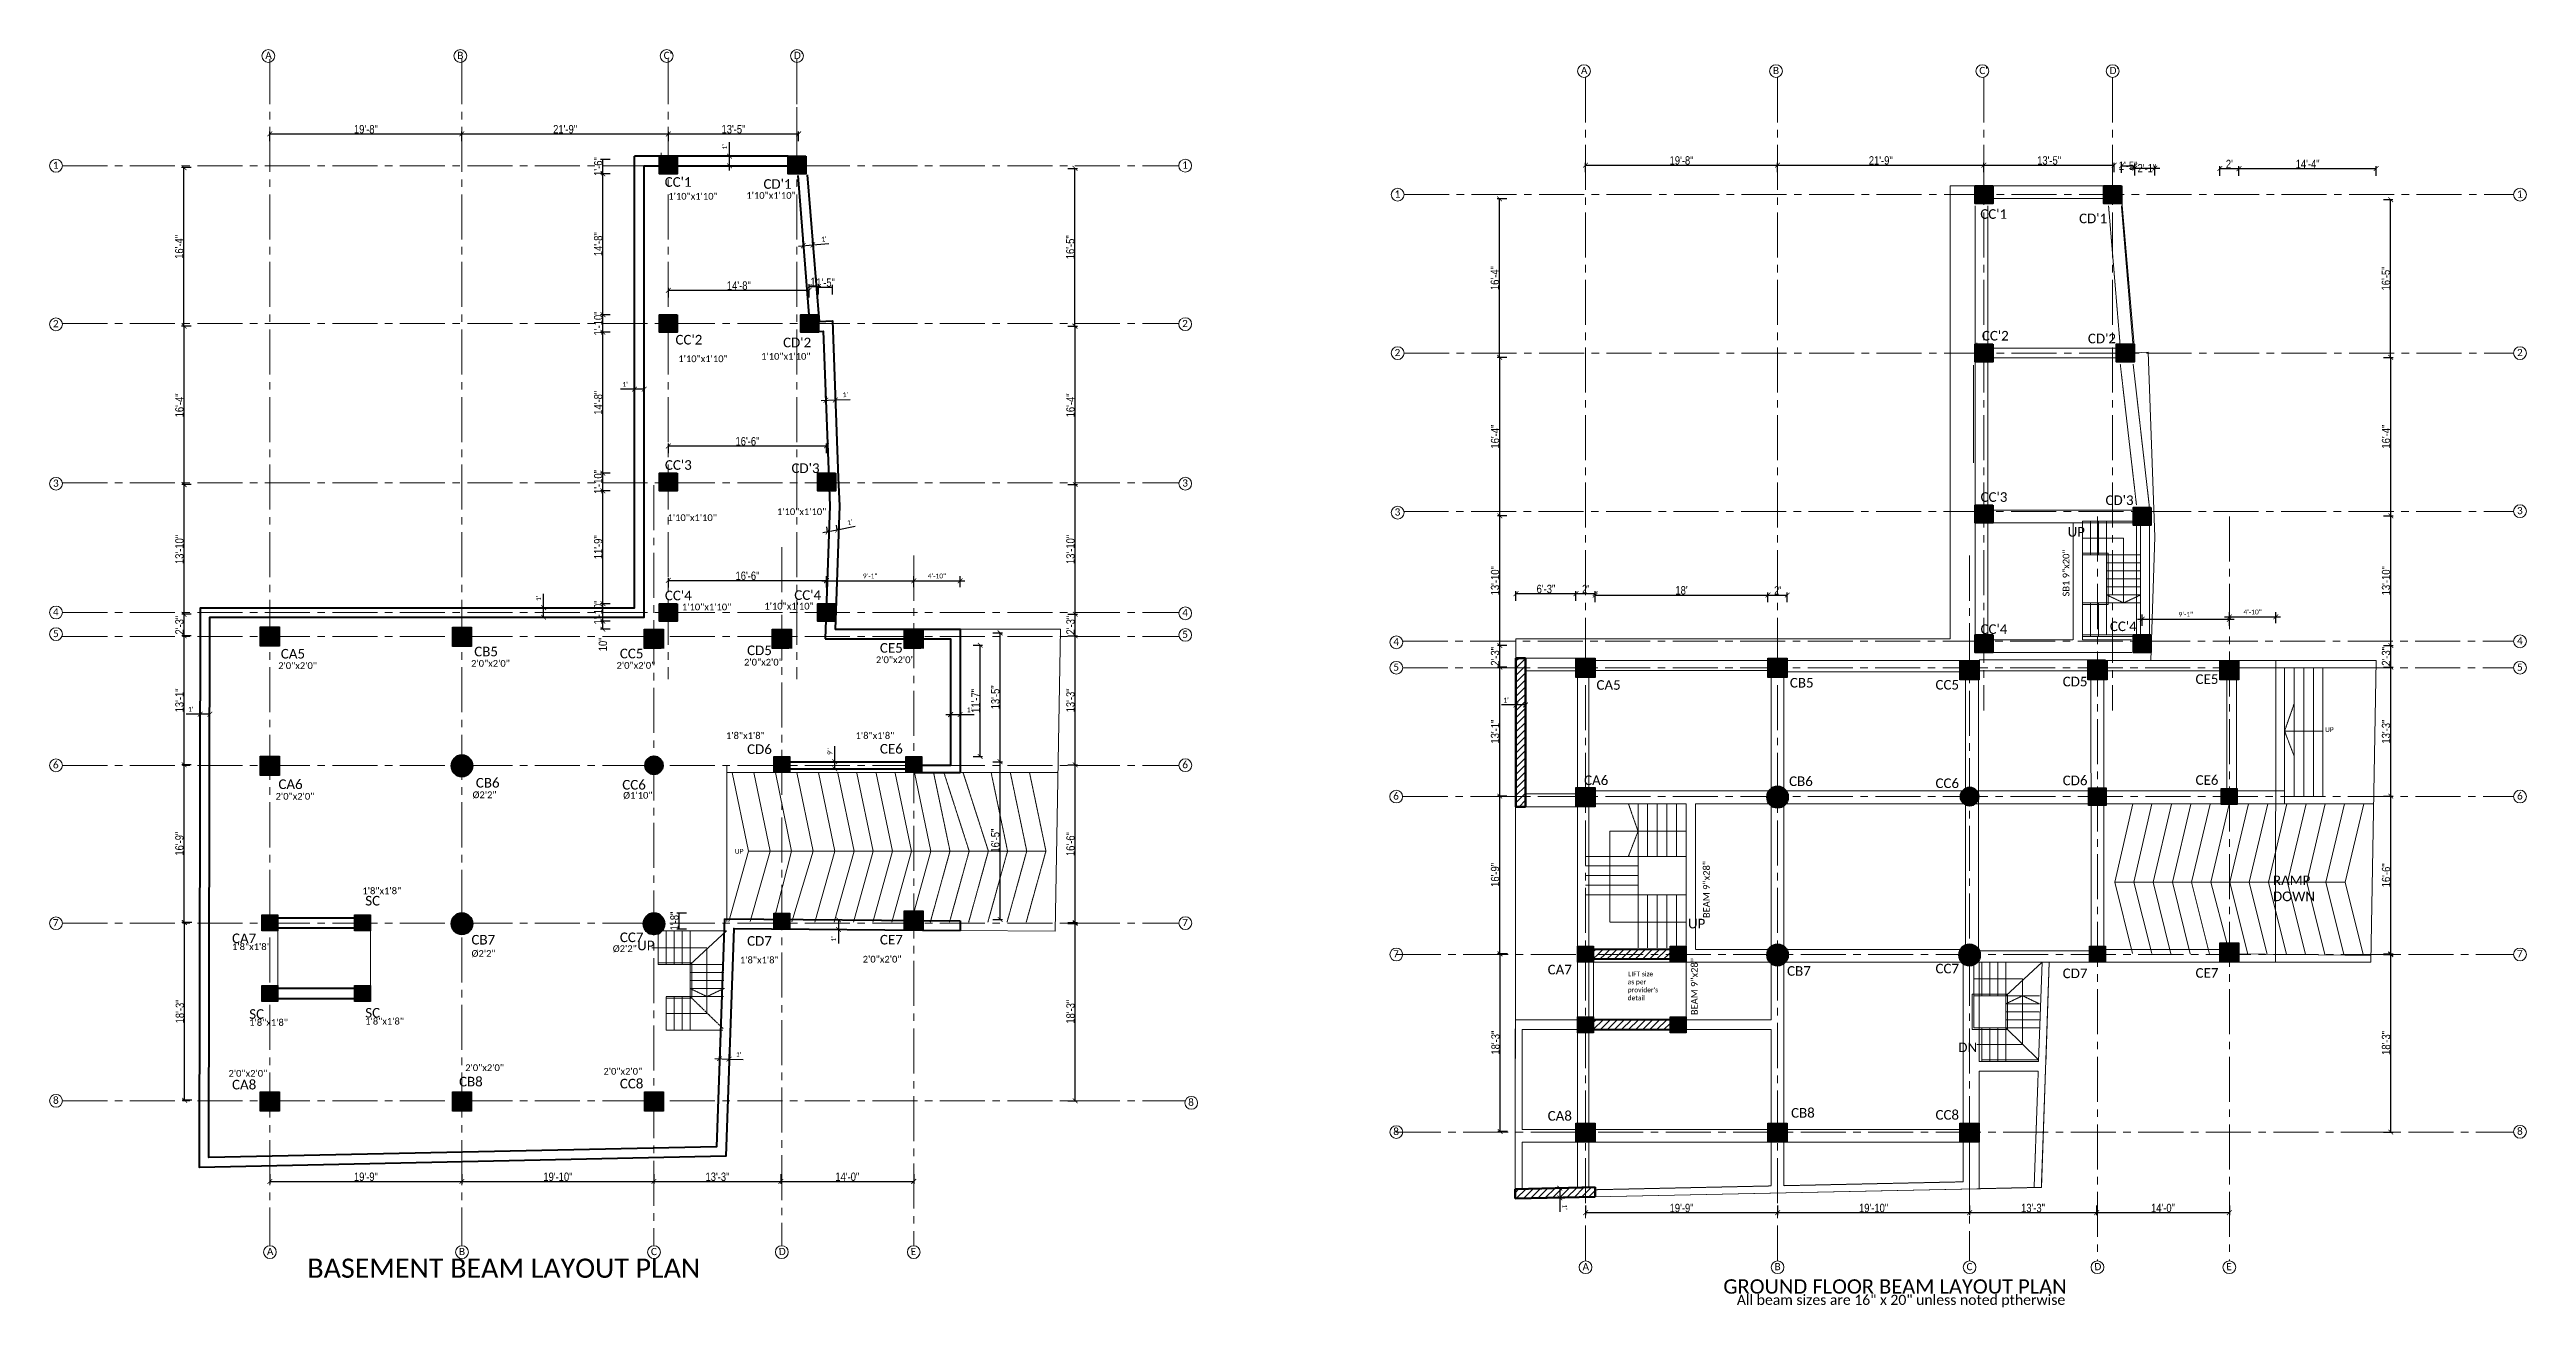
# Model space of a CAD drawing. Header units: inches. Extents: x 0 to 162649, y -36601 to -26324.
# Drawn here: x 147244 to 150340, y -32313 to -30741 of the extents above; entities that cross this region are included whole.
import ezdxf

# ---------------------------------------------------------------- set-up
doc = ezdxf.new("R2010")
doc.units = ezdxf.units.IN
doc.header["$MEASUREMENT"] = 0
for name, pattern in [('CENTER2', [1.125, 0.75, -0.125, 0.125, -0.125]), ('DASHED', [0.75, 0.5, -0.25]), ('PHANTOM2', [1.25, 0.625, -0.125, 0.125, -0.125, 0.125, -0.125])]:
    doc.linetypes.add(name, pattern=pattern)
for name, color, linetype, lineweight in [('A-COLUMN', 3, 'Continuous', 50), ('Dim', 1, 'Continuous', 13), ('dimention', 1, 'Continuous', 13), ('hatch', 252, 'Continuous', 0), ('Line', 31, 'Continuous', 5), ('OL_AR_Center line', 253, 'CENTER2', 13), ('OL_AR_Hatch', 253, 'Continuous', 0), ('OL_AR_SECTION LINE', 253, 'PHANTOM2', 15), ('OL_AR_SYMBOL', 1, 'Continuous', 5), ('OL_AR_Text', 140, 'Continuous', 5), ('OL_AR_WALL', 255, 'Continuous', 40)]:
    doc.layers.add(name, color=color, linetype=linetype, lineweight=lineweight)
doc.styles.add('1-16 Annotative Text', font='calibri.ttf', dxfattribs={"height": 0.0625})
doc.styles.add('1-8 Annotative Text', font='calibri.ttf', dxfattribs={"height": 0.125})
doc.styles.add('Arial', font='arial.ttf', dxfattribs={"width": 0.8})
doc.dimstyles.new('1-16 Annotative Dimension', dxfattribs={"dimtxt": 0.0625, "dimasz": 0.0625, "dimexe": 0.0625, "dimexo": 0.083333, "dimgap": 0.03125, "dimtad": 1, "dimdec": 0, "dimzin": 0, "dimdsep": 46, "dimlunit": 4, "dimtxsty": '1-16 Annotative Text', "dimblk": 'ARCHTICK', "dimcen": 0.0625, "dimdle": 0.0625, "dimadec": 0, "dimazin": 0, "dimtfac": 1, "dimtdec": 0, "dimtofl": 0, "dimtmove": 0, "dimatfit": 3, "dimfxl": 0.083333, "dimfxlon": 1, "dimtolj": 1, "dimtzin": 0, "dimarcsym": 1})
doc.dimstyles.new('Dim_OLA', dxfattribs={"dimscale": 1.5, "dimtxt": 7, "dimasz": 4, "dimexe": 2, "dimexo": 0.5, "dimgap": 0.3, "dimtad": 1, "dimdec": 0, "dimzin": 0, "dimdsep": 46, "dimlunit": 3, "dimtxsty": 'Arial', "dimblk": 'ARCHTICK', "dimcen": 0.05, "dimadec": 0, "dimazin": 0, "dimtfac": 1, "dimtdec": 0, "dimtix": 1, "dimtmove": 2, "dimatfit": 3, "dimldrblk": 'DOT', "dimfxl": 6, "dimfxlon": 1, "dimtolj": 1, "dimtzin": 0, "dimarcsym": 0})
pattern_1 = [(45, (-14106.17, 2461.888), (-4.41941738, 4.41941738), [])]

msp = doc.modelspace()

# ---------------------------------------------------------------- texts
at = {"layer": 'dimention', "style": '1-16 Annotative Text'}
for s, p in [('A', (147513.61, -30753.28)), ('B', (147753.61, -30753.28)), ("C'", (148011.56, -30753.28)), ("D'", (148174.37, -30753.28)), ('A', (149157.98, -30772.17)), ('B', (149397.98, -30772.17)), ("C'", (149655.92, -30772.17)), ("D'", (149818.74, -30772.17)), ('1', (147248.16, -30890.42)), ('1', (148659.58, -30890.23)), ('1', (148925.11, -30926.45)), ('1', (150328, -30926.45)), ('2', (147248.16, -31088.42)), ('2', (148659.58, -31088.23)), ('2', (148925.11, -31124.45)), ('2', (150328, -31124.45)), ('3', (147248.25, -31287.63)), ('3', (148659.67, -31287.44)), ('3', (148925.2, -31323.65)), ('3', (150327.98, -31321.92)), ('4', (147248.25, -31448.42)), ('4', (148659.67, -31449.44)), ('5', (147248.25, -31475.42)), ('5', (148659.67, -31476.44)), ('4', (148923.53, -31485.65)), ('4', (150328, -31484.45)), ('5', (148923.53, -31517.45)), ('5', (150328, -31517.45)), ('6', (147248.16, -31639.37)), ('6', (148659.71, -31639.21)), ('6', (148923.32, -31678.39)), ('6', (150327.96, -31678.33)), ('7', (147248.16, -31836.55)), ('7', (148659.71, -31836.4)), ('7', (148923.32, -31875.57)), ('7', (150327.96, -31875.51)), ('8', (147248.27, -32058.43)), ('8', (148667.13, -32060.96)), ('8', (148923.44, -32097.45)), ('8', (150327.99, -32097.09)), ('A', (147515.61, -32247.4)), ('B', (147755.61, -32247.4)), ('C', (147995.61, -32247.4)), ('D', (148155.4, -32247.4)), ('E', (148320.31, -32247.4)), ('A', (149159.98, -32266.29)), ('B', (149399.98, -32266.29)), ('C', (149639.97, -32266.29)), ('D', (149799.77, -32266.29)), ('E', (149964.68, -32266.29))]:
    msp.add_text(s, height=9, rotation=1, dxfattribs=at).set_placement(p)
at = {"layer": 'OL_AR_Text', "attachment_point": 1, "style": '1-8 Annotative Text'}
for s, insert, char_height in [("CC'1", (148012.72, -30900.87), 12), ('1\'10"x1\'10"', (148017.28, -30920.5), 8.4), ('1\'10"x1\'10"', (148114.78, -30919.5), 8.4), ("CD'1", (148136.22, -30903.37), 12), ("CC'1", (149657.08, -30940.89), 12), ("CD'1", (149780.58, -30946.39), 12), ("CC'2", (148026.22, -31097.87), 12), ("CD'2", (148160.72, -31101.37), 12), ("CC'2", (149659.08, -31092.89), 12), ("CD'2", (149791.58, -31096.39), 12), ('1\'10"x1\'10"', (148029.78, -31123.5), 8.4), ('1\'10"x1\'10"', (148133.28, -31120.5), 8.4), ("CC'3", (148013.03, -31254.39), 12), ("CD'3", (148171.22, -31258.37), 12), ("CC'3", (149657.4, -31294.41), 12), ("CD'3", (149813.58, -31298.39), 12), ('1\'10"x1\'10"', (148016.28, -31322), 8.4), ('1\'10"x1\'10"', (148153.04, -31314.5), 8.4), ("CC'4", (148013.03, -31417.39), 12), ("CC'4", (148174.72, -31416.87), 12), ('1\'10"x1\'10"', (148034.28, -31433.5), 8.4), ('1\'10"x1\'10"', (148137.28, -31432.5), 8.4), ('CE5', (148281.72, -31482.87), 12), ("CC'4", (149657.4, -31459.41), 12), ("CC'4", (149819.08, -31455.89), 12), ('2\'0"x2\'0"', (147529.67, -31506.77), 8.4), ('CA5', (147532.96, -31490.13), 12), ('2\'0"x2\'0"', (147770.77, -31504.01), 8.4), ('CB5', (147774.72, -31487.37), 12), ('2\'0"x2\'0"', (147952.57, -31506.51), 8.4), ('CC5', (147956.72, -31489.87), 12), ('2\'0"x2\'0"', (148111.94, -31502.49), 8.4), ('CD5', (148115.72, -31485.87), 12), ('2\'0"x2\'0"', (148276.72, -31499.51), 8.4), ('CA5', (149177.33, -31529.15), 12), ('CB5', (149419.08, -31526.39), 12), ('CC5', (149601.08, -31528.89), 12), ('CD5', (149760.08, -31524.89), 12), ('CE5', (149926.08, -31521.89), 12), ('1\'8"x1\'8"', (148089.35, -31594.18), 8.4), ('1\'8"x1\'8"', (148251.35, -31594.18), 8.4), ('CE6', (148281.72, -31608.87), 12), ('CD6', (148115.72, -31609.37), 12), ('2\'0"x2\'0"', (147526.44, -31669.99), 8.4), ('CA6', (147529.96, -31653.13), 12), ('%%C2\'2"', (147772.54, -31668.16), 8.4), ('CB6', (147776.72, -31651.31), 12), ('CC6', (147959.72, -31653.81), 12), ('%%C1\'10"', (147960.83, -31668.79), 8.4), ('CA6', (149161.83, -31648.15), 12), ('CB6', (149418.08, -31649.39), 12), ('CC6', (149601.08, -31651.89), 12), ('CD6', (149760.08, -31648.39), 12), ('CE6', (149926.08, -31647.89), 12), ('1\'8"x1\'8"', (147634.92, -31788.11), 8.4), ('SC', (147638.46, -31798.63), 12), ('CA7', (147471.96, -31845.63), 12), ('CB7', (147771.22, -31847.37), 12), ('CC7', (147956.72, -31844.37), 12), ('CD7', (148115.72, -31848.87), 12), ('CE7', (148281.72, -31847.33), 12), ('1\'8"x1\'8"', (147471.96, -31857.87), 8.4), ('%%C2\'2"', (147771.33, -31866.29), 8.4), ('%%C2\'2"', (147947.83, -31860.29), 8.4), ('1\'8"x1\'8"', (148106.77, -31874.51), 8.4), ('2\'0"x2\'0"', (148260.27, -31873.51), 8.4), ('CA7', (149116.33, -31884.65), 12), ('CB7', (149415.58, -31886.39), 12), ('CC7', (149601.08, -31883.39), 12), ('CD7', (149760.08, -31889.37), 12), ('CE7', (149926.08, -31888.87), 12), ('SC', (147493.44, -31940.17), 12), ('SC', (147638.46, -31938.67), 12), ('1\'8"x1\'8"', (147493.44, -31952.47), 8.4), ('1\'8"x1\'8"', (147638.46, -31950.97), 8.4), ('2\'0"x2\'0"', (147763.43, -32009.01), 8.4), ('2\'0"x2\'0"', (147467.56, -32016.07), 8.4), ('CA8', (147471.96, -32028.36), 12), ('CB8', (147755.72, -32024.6), 12), ('2\'0"x2\'0"', (147936.16, -32013.5), 8.4), ('CC8', (147956.72, -32027.1), 12), ('CA8', (149116.33, -32067.38), 12), ('CB8', (149420.58, -32063.62), 12), ('CC8', (149601.08, -32066.12), 12)]:
    msp.add_mtext(s, dxfattribs=dict(at, insert=insert, char_height=char_height))
at = {"layer": 'OL_AR_Text', "width": 56.506, "attachment_point": 1}
for s, insert, char_height, style in [('\\A1;UP', (149766.21, -31337.94), 12, '1-8 Annotative Text'), ('\\A1;UP', (150087.99, -31587.91), 6, '1-16 Annotative Text'), ('\\A1;UP', (148100.37, -31739.9), 6, '1-16 Annotative Text'), ('\\A1;RAMP DOWN', (150022.91, -31773.21), 12, '1-8 Annotative Text'), ('\\A1;UP', (147978.33, -31854.52), 12, '1-16 Annotative Text'), ('\\A1;UP', (149291.71, -31827.23), 12, '1-8 Annotative Text'), ("\\A1;as per provider's detail", (149216.36, -31903.02), 6, '1-16 Annotative Text'), ('\\A1;LIFT size', (149216.89, -31893.08), 6, '1-16 Annotative Text'), ('\\A1;DN', (149629.56, -31981.8), 12, '1-8 Annotative Text')]:
    msp.add_mtext(s, dxfattribs=dict(at, insert=insert, char_height=char_height, style=style))
at = {"layer": 'OL_AR_Text', "char_height": 8.4, "attachment_point": 1, "rotation": 90, "style": '1-8 Annotative Text'}
for s, insert in [('SB1 9"x20"', (149760.09, -31424.59)), ('BEAM 9"x28"', (149310.63, -31826.32)), ('BEAM 9"x28"', (149295.59, -31947.59))]:
    msp.add_mtext(s, dxfattribs=dict(at, insert=insert))
at = {"layer": 'OL_AR_Text', "attachment_point": 1, "style": '1-8 Annotative Text'}
for s, width, insert, char_height in [('\\pi550.71493;\\P\\pi0;BASEMENT BEAM LAYOUT PLAN', 1101.4299, (147566.14, -32211.64), 24), ('GROUND FLOOR BEAM LAYOUT PLAN', 432.2308, (149335.92, -32277.51), 18), ('All beam sizes are 16" x 20" unless noted ptherwise', 432.2308, (149352.8, -32296.91), 12.6)]:
    msp.add_mtext_dynamic_manual_height_columns(s, width=width, gutter_width=60, heights=[0], dxfattribs=dict(at, insert=insert, char_height=char_height))

# ---------------------------------------------------------------- blocks, each defined once
blk = doc.blocks.new('_ArchTick')
at = {"color": 0, "linetype": 'ByBlock', "const_width": 0.15}
blk.add_lwpolyline([(-0.5, -0.5), (0.5, 0.5)], dxfattribs=at)
blk = doc.blocks.new('*D575')
at = {"layer": 'Defpoints', "color": 0, "transparency": 16777216}
for p in [(147935.5, -31455.6), (148011.3, -31455.6), (148011.3, -31465.6)]:
    blk.add_point(p, dxfattribs=at)
at = {"layer": 'OL_AR_Text', "color": 0, "lineweight": -2, "transparency": 16777216}
for p, q in [((147944.5, -31455.6), (147932.5, -31455.6)), ((147944.5, -31465.6), (147932.5, -31465.6)), ((147935.5, -31465.6), (147935.5, -31455.6))]:
    blk.add_line(p, q, dxfattribs=at)
at = {"layer": 'OL_AR_Text', "color": 0, "lineweight": -2, "transparency": 16777216, "xscale": 6, "yscale": 6, "zscale": 6}
for p, rotation in [((147935.5, -31455.6), 90), ((147935.5, -31465.6), 270)]:
    blk.add_blockref('_ArchTick', p, dxfattribs=dict(at, rotation=rotation))
at = {"layer": 'OL_AR_Text', "color": 0, "transparency": 16777216, "insert": (147935.5, -31484.4), "char_height": 10.5, "attachment_point": 5, "rotation": 90, "style": 'Arial'}
blk.add_mtext('\\A1;10"', dxfattribs=at)
blk = doc.blocks.new('_Dot')
at = {"color": 0, "linetype": 'ByBlock', "lineweight": -2}
blk.add_line((-0.5, 0), (-1, 0), dxfattribs=at)
at = {"color": 0, "linetype": 'ByBlock', "const_width": 0.5}
blk.add_lwpolyline([(-0.25, 0, 1), (0.25, 0, 1)], format="xyb", close=True, dxfattribs=at)
blk = doc.blocks.new('*D576')
at = {"layer": 'Defpoints', "color": 0, "transparency": 16777216}
for p in [(147935.5, -31433.6), (148006.3, -31433.6), (148011.3, -31455.6)]:
    blk.add_point(p, dxfattribs=at)
at = {"layer": 'OL_AR_Text', "color": 0, "lineweight": -2, "transparency": 16777216}
for p, q in [((147944.5, -31433.6), (147932.5, -31433.6)), ((147935.5, -31455.6), (147935.5, -31433.6)), ((147944.5, -31455.6), (147932.5, -31455.6))]:
    blk.add_line(p, q, dxfattribs=at)
at = {"layer": 'OL_AR_Text', "color": 0, "transparency": 16777216, "insert": (147929.7, -31444.6), "char_height": 10.5, "attachment_point": 5, "rotation": 90, "style": 'Arial'}
blk.add_mtext('\\A1;1\'-10"', dxfattribs=at)
blk = doc.blocks.new('*D577')
at = {"layer": 'Defpoints', "color": 0, "transparency": 16777216}
for p in [(147935.5, -31292.6), (148006.3, -31292.6), (148006.3, -31433.6)]:
    blk.add_point(p, dxfattribs=at)
at = {"layer": 'OL_AR_Text', "color": 0, "lineweight": -2, "transparency": 16777216}
for p, q in [((147944.5, -31292.6), (147932.5, -31292.6)), ((147935.5, -31433.6), (147935.5, -31292.6)), ((147944.5, -31433.6), (147932.5, -31433.6))]:
    blk.add_line(p, q, dxfattribs=at)
at = {"layer": 'OL_AR_Text', "color": 0, "lineweight": -2, "transparency": 16777216, "xscale": 6, "yscale": 6, "zscale": 6}
for p, rotation in [((147935.5, -31292.6), 90), ((147935.5, -31433.6), 270)]:
    blk.add_blockref('_ArchTick', p, dxfattribs=dict(at, rotation=rotation))
at = {"layer": 'OL_AR_Text', "color": 0, "transparency": 16777216, "insert": (147929.7, -31363.1), "char_height": 10.5, "attachment_point": 5, "rotation": 90, "style": 'Arial'}
blk.add_mtext('\\A1;11\'-9"', dxfattribs=at)
blk = doc.blocks.new('*D578')
at = {"layer": 'Defpoints', "color": 0, "transparency": 16777216}
for p in [(147935.5, -31270.6), (148006.3, -31270.6), (148006.3, -31292.6)]:
    blk.add_point(p, dxfattribs=at)
at = {"layer": 'OL_AR_Text', "color": 0, "lineweight": -2, "transparency": 16777216}
for p, q in [((147944.5, -31270.6), (147932.5, -31270.6)), ((147944.5, -31292.6), (147932.5, -31292.6)), ((147935.5, -31292.6), (147935.5, -31270.6))]:
    blk.add_line(p, q, dxfattribs=at)
at = {"layer": 'OL_AR_Text', "color": 0, "transparency": 16777216, "insert": (147929.7, -31281.6), "char_height": 10.5, "attachment_point": 5, "rotation": 90, "style": 'Arial'}
blk.add_mtext('\\A1;1\'-10"', dxfattribs=at)
blk = doc.blocks.new('*D579')
at = {"layer": 'Defpoints', "color": 0, "transparency": 16777216}
for p in [(147935.5, -31094.6), (148006.3, -31094.6), (148006.3, -31270.6)]:
    blk.add_point(p, dxfattribs=at)
at = {"layer": 'OL_AR_Text', "color": 0, "lineweight": -2, "transparency": 16777216}
for p, q in [((147944.5, -31094.6), (147932.5, -31094.6)), ((147935.5, -31270.6), (147935.5, -31094.6)), ((147944.5, -31270.6), (147932.5, -31270.6))]:
    blk.add_line(p, q, dxfattribs=at)
at = {"layer": 'OL_AR_Text', "color": 0, "lineweight": -2, "transparency": 16777216, "xscale": 6, "yscale": 6, "zscale": 6}
for p, rotation in [((147935.5, -31094.6), 90), ((147935.5, -31270.6), 270)]:
    blk.add_blockref('_ArchTick', p, dxfattribs=dict(at, rotation=rotation))
at = {"layer": 'OL_AR_Text', "color": 0, "transparency": 16777216, "insert": (147929.7, -31182.6), "char_height": 10.5, "attachment_point": 5, "rotation": 90, "style": 'Arial'}
blk.add_mtext('\\A1;14\'-8"', dxfattribs=at)
blk = doc.blocks.new('*D580')
at = {"layer": 'Defpoints', "color": 0, "transparency": 16777216}
for p in [(147935.5, -31072.6), (148006.3, -31072.6), (148006.3, -31094.6)]:
    blk.add_point(p, dxfattribs=at)
at = {"layer": 'OL_AR_Text', "color": 0, "lineweight": -2, "transparency": 16777216}
for p, q in [((147944.5, -31072.6), (147932.5, -31072.6)), ((147935.5, -31094.6), (147935.5, -31072.6)), ((147944.5, -31094.6), (147932.5, -31094.6))]:
    blk.add_line(p, q, dxfattribs=at)
at = {"layer": 'OL_AR_Text', "color": 0, "transparency": 16777216, "insert": (147929.7, -31083.6), "char_height": 10.5, "attachment_point": 5, "rotation": 90, "style": 'Arial'}
blk.add_mtext('\\A1;1\'-10"', dxfattribs=at)
blk = doc.blocks.new('*D581')
at = {"layer": 'Defpoints', "color": 0, "transparency": 16777216}
for p in [(147935.5, -30896.6), (148006.3, -30896.6), (148006.3, -31072.6)]:
    blk.add_point(p, dxfattribs=at)
at = {"layer": 'OL_AR_Text', "color": 0, "lineweight": -2, "transparency": 16777216}
for p, q in [((147944.5, -30896.6), (147932.5, -30896.6)), ((147935.5, -31072.6), (147935.5, -30896.6)), ((147944.5, -31072.6), (147932.5, -31072.6))]:
    blk.add_line(p, q, dxfattribs=at)
at = {"layer": 'OL_AR_Text', "color": 0, "lineweight": -2, "transparency": 16777216, "xscale": 6, "yscale": 6, "zscale": 6}
for p, rotation in [((147935.5, -30896.6), 90), ((147935.5, -31072.6), 270)]:
    blk.add_blockref('_ArchTick', p, dxfattribs=dict(at, rotation=rotation))
at = {"layer": 'OL_AR_Text', "color": 0, "transparency": 16777216, "insert": (147929.7, -30984.6), "char_height": 10.5, "attachment_point": 5, "rotation": 90, "style": 'Arial'}
blk.add_mtext('\\A1;14\'-8"', dxfattribs=at)
blk = doc.blocks.new('*D582')
at = {"layer": 'Defpoints', "color": 0, "transparency": 16777216}
for p in [(147935.5, -30878.6), (148006.3, -30878.6), (148006.3, -30896.6)]:
    blk.add_point(p, dxfattribs=at)
at = {"layer": 'OL_AR_Text', "color": 0, "lineweight": -2, "transparency": 16777216}
for p, q in [((147944.5, -30878.6), (147932.5, -30878.6)), ((147935.5, -30896.6), (147935.5, -30878.6)), ((147944.5, -30896.6), (147932.5, -30896.6))]:
    blk.add_line(p, q, dxfattribs=at)
at = {"layer": 'OL_AR_Text', "color": 0, "transparency": 16777216, "insert": (147929.7, -30887.6), "char_height": 10.5, "attachment_point": 5, "rotation": 90, "style": 'Arial'}
blk.add_mtext('\\A1;1\'-6"', dxfattribs=at)
blk = doc.blocks.new('*D583')
at = {"layer": 'Defpoints', "color": 0, "transparency": 16777216}
for p in [(148205.1, -31037.4), (148205.1, -31072.6), (148193.4, -31083.6)]:
    blk.add_point(p, dxfattribs=at)
at = {"layer": 'OL_AR_Text', "color": 0, "lineweight": -2, "transparency": 16777216}
for p, q in [((148193.4, -31046.4), (148193.4, -31034.4)), ((148193.4, -31037.4), (148205.1, -31037.4)), ((148205.1, -31046.4), (148205.1, -31034.4))]:
    blk.add_line(p, q, dxfattribs=at)
at = {"layer": 'OL_AR_Text', "color": 0, "lineweight": -2, "transparency": 16777216, "xscale": 6, "yscale": 6, "zscale": 6, "rotation": 180}
blk.add_blockref('_ArchTick', (148193.4, -31037.4), dxfattribs=at)
at = {"layer": 'OL_AR_Text', "color": 0, "lineweight": -2, "transparency": 16777216, "xscale": 6, "yscale": 6, "zscale": 6}
blk.add_blockref('_ArchTick', (148205.1, -31037.4), dxfattribs=at)
at = {"layer": 'OL_AR_Text', "color": 0, "transparency": 16777216, "insert": (148199.3, -31031.7), "char_height": 10.5, "attachment_point": 5, "style": 'Arial'}
blk.add_mtext("\\A1;1'", dxfattribs=at)
blk = doc.blocks.new('*D584')
at = {"layer": 'Defpoints', "color": 0, "transparency": 16777216}
for p in [(148222.5, -31038.4), (148205.1, -31072.6), (148222.5, -31076.3)]:
    blk.add_point(p, dxfattribs=at)
at = {"layer": 'OL_AR_Text', "color": 0, "lineweight": -2, "transparency": 16777216}
for p, q in [((148205.1, -31047.4), (148205.1, -31035.4)), ((148205.1, -31038.4), (148222.5, -31038.4)), ((148222.5, -31047.4), (148222.5, -31035.4))]:
    blk.add_line(p, q, dxfattribs=at)
at = {"layer": 'OL_AR_Text', "color": 0, "transparency": 16777216, "insert": (148213.8, -31032.6), "char_height": 10.5, "attachment_point": 5, "style": 'Arial'}
blk.add_mtext('\\A1;1\'-5"', dxfattribs=at)
blk = doc.blocks.new('*D585')
at = {"layer": 'Defpoints', "color": 0, "transparency": 16777216}
for p in [(148215, -31404.6), (148017.3, -31447.6), (148215, -31436.6)]:
    blk.add_point(p, dxfattribs=at)
at = {"layer": 'OL_AR_Text', "color": 0, "lineweight": -2, "transparency": 16777216}
for p, q in [((148017.3, -31413.6), (148017.3, -31401.6)), ((148017.3, -31404.6), (148215, -31404.6)), ((148215, -31413.6), (148215, -31401.6))]:
    blk.add_line(p, q, dxfattribs=at)
at = {"layer": 'OL_AR_Text', "color": 0, "lineweight": -2, "transparency": 16777216, "xscale": 6, "yscale": 6, "zscale": 6, "rotation": 180}
blk.add_blockref('_ArchTick', (148017.3, -31404.6), dxfattribs=at)
at = {"layer": 'OL_AR_Text', "color": 0, "lineweight": -2, "transparency": 16777216, "xscale": 6, "yscale": 6, "zscale": 6}
blk.add_blockref('_ArchTick', (148215, -31404.6), dxfattribs=at)
at = {"layer": 'OL_AR_Text', "color": 0, "transparency": 16777216, "insert": (148116.2, -31398.8), "char_height": 10.5, "attachment_point": 5, "style": 'Arial'}
blk.add_mtext('\\A1;16\'-6"', dxfattribs=at)
blk = doc.blocks.new('*D586')
at = {"layer": 'Defpoints', "color": 0, "transparency": 16777216}
for p in [(148215, -31236.6), (148017.3, -31282.6), (148215, -31270.6)]:
    blk.add_point(p, dxfattribs=at)
at = {"layer": 'OL_AR_Text', "color": 0, "lineweight": -2, "transparency": 16777216}
for p, q in [((148017.3, -31245.6), (148017.3, -31233.6)), ((148017.3, -31236.6), (148215, -31236.6)), ((148215, -31245.6), (148215, -31233.6))]:
    blk.add_line(p, q, dxfattribs=at)
at = {"layer": 'OL_AR_Text', "color": 0, "lineweight": -2, "transparency": 16777216, "xscale": 6, "yscale": 6, "zscale": 6, "rotation": 180}
blk.add_blockref('_ArchTick', (148017.3, -31236.6), dxfattribs=at)
at = {"layer": 'OL_AR_Text', "color": 0, "lineweight": -2, "transparency": 16777216, "xscale": 6, "yscale": 6, "zscale": 6}
blk.add_blockref('_ArchTick', (148215, -31236.6), dxfattribs=at)
at = {"layer": 'OL_AR_Text', "color": 0, "transparency": 16777216, "insert": (148116.2, -31230.8), "char_height": 10.5, "attachment_point": 5, "style": 'Arial'}
blk.add_mtext('\\A1;16\'-6"', dxfattribs=at)
blk = doc.blocks.new('*D587')
at = {"layer": 'Defpoints', "color": 0, "transparency": 16777216}
for p in [(148193.4, -31042.1), (148017.3, -31072.6), (148193.4, -31083.6)]:
    blk.add_point(p, dxfattribs=at)
at = {"layer": 'OL_AR_Text', "color": 0, "lineweight": -2, "transparency": 16777216}
for p, q in [((148017.3, -31051.1), (148017.3, -31039.1)), ((148017.3, -31042.1), (148193.4, -31042.1)), ((148193.4, -31051.1), (148193.4, -31039.1))]:
    blk.add_line(p, q, dxfattribs=at)
at = {"layer": 'OL_AR_Text', "color": 0, "lineweight": -2, "transparency": 16777216, "xscale": 6, "yscale": 6, "zscale": 6, "rotation": 180}
blk.add_blockref('_ArchTick', (148017.3, -31042.1), dxfattribs=at)
at = {"layer": 'OL_AR_Text', "color": 0, "lineweight": -2, "transparency": 16777216, "xscale": 6, "yscale": 6, "zscale": 6}
blk.add_blockref('_ArchTick', (148193.4, -31042.1), dxfattribs=at)
at = {"layer": 'OL_AR_Text', "color": 0, "transparency": 16777216, "insert": (148105.4, -31036.3), "char_height": 10.5, "attachment_point": 5, "style": 'Arial'}
blk.add_mtext('\\A1;14\'-8"', dxfattribs=at)
blk = doc.blocks.new('*D588')
at = {"layer": 'Defpoints', "color": 0, "transparency": 16777216}
for p in [(149151.7, -31421.1), (149076.7, -31477.6), (149151.7, -31503.6)]:
    blk.add_point(p, dxfattribs=at)
at = {"layer": 'OL_AR_Text', "color": 0, "lineweight": -2, "transparency": 16777216}
for p, q in [((149076.7, -31430.1), (149076.7, -31418.1)), ((149076.7, -31421.1), (149151.7, -31421.1)), ((149151.7, -31430.1), (149151.7, -31418.1))]:
    blk.add_line(p, q, dxfattribs=at)
at = {"layer": 'OL_AR_Text', "color": 0, "lineweight": -2, "transparency": 16777216, "xscale": 6, "yscale": 6, "zscale": 6, "rotation": 180}
blk.add_blockref('_ArchTick', (149076.7, -31421.1), dxfattribs=at)
at = {"layer": 'OL_AR_Text', "color": 0, "lineweight": -2, "transparency": 16777216, "xscale": 6, "yscale": 6, "zscale": 6}
blk.add_blockref('_ArchTick', (149151.7, -31421.1), dxfattribs=at)
at = {"layer": 'OL_AR_Text', "color": 0, "transparency": 16777216, "insert": (149114.2, -31415.3), "char_height": 10.5, "attachment_point": 5, "style": 'Arial'}
blk.add_mtext('\\A1;6\'-3"', dxfattribs=at)
blk = doc.blocks.new('*D589')
at = {"layer": 'Defpoints', "color": 0, "transparency": 16777216}
for p in [(149175.7, -31421.1), (149151.7, -31501.9), (149175.7, -31503.6)]:
    blk.add_point(p, dxfattribs=at)
at = {"layer": 'OL_AR_Text', "color": 0, "lineweight": -2, "transparency": 16777216}
for p, q in [((149151.7, -31430.1), (149151.7, -31418.1)), ((149151.7, -31421.1), (149175.7, -31421.1)), ((149175.7, -31430.1), (149175.7, -31418.1))]:
    blk.add_line(p, q, dxfattribs=at)
at = {"layer": 'OL_AR_Text', "color": 0, "lineweight": -2, "transparency": 16777216, "xscale": 6, "yscale": 6, "zscale": 6, "rotation": 180}
blk.add_blockref('_ArchTick', (149151.7, -31421.1), dxfattribs=at)
at = {"layer": 'OL_AR_Text', "color": 0, "lineweight": -2, "transparency": 16777216, "xscale": 6, "yscale": 6, "zscale": 6}
blk.add_blockref('_ArchTick', (149175.7, -31421.1), dxfattribs=at)
at = {"layer": 'OL_AR_Text', "color": 0, "transparency": 16777216, "insert": (149163.7, -31415.4), "char_height": 10.5, "attachment_point": 5, "style": 'Arial'}
blk.add_mtext("\\A1;2'", dxfattribs=at)
blk = doc.blocks.new('*D590')
at = {"layer": 'Defpoints', "color": 0, "transparency": 16777216}
for p in [(149391.7, -31422.8), (149175.7, -31503.6), (149391.7, -31501.9)]:
    blk.add_point(p, dxfattribs=at)
at = {"layer": 'OL_AR_Text', "color": 0, "lineweight": -2, "transparency": 16777216}
for p, q in [((149175.7, -31431.8), (149175.7, -31419.8)), ((149391.7, -31431.8), (149391.7, -31419.8)), ((149175.7, -31422.8), (149391.7, -31422.8))]:
    blk.add_line(p, q, dxfattribs=at)
at = {"layer": 'OL_AR_Text', "color": 0, "lineweight": -2, "transparency": 16777216, "xscale": 6, "yscale": 6, "zscale": 6, "rotation": 180}
blk.add_blockref('_ArchTick', (149175.7, -31422.8), dxfattribs=at)
at = {"layer": 'OL_AR_Text', "color": 0, "lineweight": -2, "transparency": 16777216, "xscale": 6, "yscale": 6, "zscale": 6}
blk.add_blockref('_ArchTick', (149391.7, -31422.8), dxfattribs=at)
at = {"layer": 'OL_AR_Text', "color": 0, "transparency": 16777216, "insert": (149283.7, -31417), "char_height": 10.5, "attachment_point": 5, "style": 'Arial'}
blk.add_mtext("\\A1;18'", dxfattribs=at)
blk = doc.blocks.new('*D634')
at = {"layer": 'Defpoints', "color": 0, "transparency": 16777216}
for p in [(148030.8, -31820), (148149.1, -31820), (148149.1, -31840)]:
    blk.add_point(p, dxfattribs=at)
at = {"layer": 'OL_AR_Text', "color": 0, "lineweight": -2, "transparency": 16777216}
for p, q in [((148039.8, -31820), (148027.8, -31820)), ((148030.8, -31840), (148030.8, -31820)), ((148039.8, -31840), (148027.8, -31840))]:
    blk.add_line(p, q, dxfattribs=at)
at = {"layer": 'OL_AR_Text', "color": 0, "transparency": 16777216, "insert": (148025, -31830), "char_height": 10.5, "attachment_point": 5, "rotation": 90, "style": 'Arial'}
blk.add_mtext('\\A1;1\'-8"', dxfattribs=at)
blk = doc.blocks.new('*D645')
at = {"layer": 'Defpoints', "color": 0, "transparency": 16777216}
for p in [(148169, -31485.6), (148407.1, -31485.6), (148169, -31624.5)]:
    blk.add_point(p, dxfattribs=at)
at = {"layer": 'OL_AR_Text', "color": 0, "lineweight": -2, "transparency": 16777216}
for p, q in [((148398.1, -31485.6), (148410.1, -31485.6)), ((148407.1, -31624.5), (148407.1, -31485.6)), ((148398.1, -31624.5), (148410.1, -31624.5))]:
    blk.add_line(p, q, dxfattribs=at)
at = {"layer": 'OL_AR_Text', "color": 0, "lineweight": -2, "transparency": 16777216, "xscale": 6, "yscale": 6, "zscale": 6}
for p, rotation in [((148407.1, -31485.6), 90), ((148407.1, -31624.5), 270)]:
    blk.add_blockref('_ArchTick', p, dxfattribs=dict(at, rotation=rotation))
at = {"layer": 'OL_AR_Text', "color": 0, "transparency": 16777216, "insert": (148401.4, -31555.1), "char_height": 10.5, "attachment_point": 5, "rotation": 90, "style": 'Arial'}
blk.add_mtext('\\A1;11\'-7"', dxfattribs=at)
blk = doc.blocks.new('*D646')
at = {"layer": 'Defpoints', "color": 0, "transparency": 16777216}
for p in [(148159.1, -31631), (148431.9, -31631), (148169, -31828.1)]:
    blk.add_point(p, dxfattribs=at)
at = {"layer": 'OL_AR_Text', "color": 0, "lineweight": -2, "transparency": 16777216}
for p, q in [((148422.9, -31631), (148434.9, -31631)), ((148431.9, -31828.1), (148431.9, -31631)), ((148422.9, -31828.1), (148434.9, -31828.1))]:
    blk.add_line(p, q, dxfattribs=at)
at = {"layer": 'OL_AR_Text', "color": 0, "lineweight": -2, "transparency": 16777216, "xscale": 6, "yscale": 6, "zscale": 6}
for p, rotation in [((148431.9, -31631), 90), ((148431.9, -31828.1), 270)]:
    blk.add_blockref('_ArchTick', p, dxfattribs=dict(at, rotation=rotation))
at = {"layer": 'OL_AR_Text', "color": 0, "transparency": 16777216, "insert": (148426.1, -31729.6), "char_height": 10.5, "attachment_point": 5, "rotation": 90, "style": 'Arial'}
blk.add_mtext('\\A1;16\'-5"', dxfattribs=at)
blk = doc.blocks.new('*D647')
at = {"layer": 'Defpoints', "color": 0, "transparency": 16777216}
for p in [(148159.1, -31470.1), (148431.9, -31470.1), (148159.1, -31631)]:
    blk.add_point(p, dxfattribs=at)
at = {"layer": 'OL_AR_Text', "color": 0, "lineweight": -2, "transparency": 16777216}
for p, q in [((148422.9, -31470.1), (148434.9, -31470.1)), ((148431.9, -31631), (148431.9, -31470.1)), ((148422.9, -31631), (148434.9, -31631))]:
    blk.add_line(p, q, dxfattribs=at)
at = {"layer": 'OL_AR_Text', "color": 0, "lineweight": -2, "transparency": 16777216, "xscale": 6, "yscale": 6, "zscale": 6}
for p, rotation in [((148431.9, -31470.1), 90), ((148431.9, -31631), 270)]:
    blk.add_blockref('_ArchTick', p, dxfattribs=dict(at, rotation=rotation))
at = {"layer": 'OL_AR_Text', "color": 0, "transparency": 16777216, "insert": (148426.1, -31550.6), "char_height": 10.5, "attachment_point": 5, "rotation": 90, "style": 'Arial'}
blk.add_mtext('\\A1;13\'-5"', dxfattribs=at)
blk = doc.blocks.new('*D648')
at = {"layer": 'Defpoints', "color": 0, "transparency": 16777216}
for p in [(149980.4, -30890.1), (149956.4, -31504.6), (149980.4, -31504.6)]:
    blk.add_point(p, dxfattribs=at)
at = {"layer": 'OL_AR_Text', "color": 0, "lineweight": -2, "transparency": 16777216}
for p, q in [((149956.4, -30899.1), (149956.4, -30887.1)), ((149956.4, -30890.1), (149980.4, -30890.1)), ((149980.4, -30899.1), (149980.4, -30887.1))]:
    blk.add_line(p, q, dxfattribs=at)
at = {"layer": 'OL_AR_Text', "color": 0, "lineweight": -2, "transparency": 16777216, "xscale": 6, "yscale": 6, "zscale": 6, "rotation": 180}
blk.add_blockref('_ArchTick', (149956.4, -30890.1), dxfattribs=at)
at = {"layer": 'OL_AR_Text', "color": 0, "lineweight": -2, "transparency": 16777216, "xscale": 6, "yscale": 6, "zscale": 6}
blk.add_blockref('_ArchTick', (149980.4, -30890.1), dxfattribs=at)
at = {"layer": 'OL_AR_Text', "color": 0, "transparency": 16777216, "insert": (149968.4, -30884.4), "char_height": 10.5, "attachment_point": 5, "style": 'Arial'}
blk.add_mtext("\\A1;2'", dxfattribs=at)
blk = doc.blocks.new('*D649')
at = {"layer": 'Defpoints', "color": 0, "transparency": 16777216}
for p in [(148233.3, -31631), (148225.3, -31640), (148233.3, -31640)]:
    blk.add_point(p, dxfattribs=at)
at = {"layer": 'dimention', "color": 0, "lineweight": -2, "transparency": 16777216}
for p, q in [((148225.3, -31631), (148219.3, -31631)), ((148225.3, -31631), (148225.3, -31611.6)), ((148225.3, -31640), (148225.3, -31625)), ((148225.3, -31640), (148219.3, -31640))]:
    blk.add_line(p, q, dxfattribs=at)
at = {"layer": 'dimention', "color": 0, "lineweight": -2, "transparency": 16777216, "xscale": 6, "yscale": 6, "zscale": 6}
for p, rotation in [((148225.3, -31631), 90), ((148225.3, -31640), 270)]:
    blk.add_blockref('_ArchTick', p, dxfattribs=dict(at, rotation=rotation))
at = {"layer": 'dimention', "color": 0, "transparency": 16777216, "insert": (148219.2, -31618.3), "char_height": 6, "attachment_point": 5, "rotation": 90, "style": '1-16 Annotative Text'}
blk.add_mtext('\\A1;9"', dxfattribs=at)
blk = doc.blocks.new('*D650')
at = {"layer": 'Defpoints', "color": 0, "transparency": 16777216}
for p in [(148382, -31572.2), (148370, -31578.2), (148382, -31578.2)]:
    blk.add_point(p, dxfattribs=at)
at = {"layer": 'dimention', "color": 0, "lineweight": -2, "transparency": 16777216}
for p, q in [((148364, -31572.2), (148382, -31572.2)), ((148370, -31572.2), (148370, -31566.2)), ((148382, -31572.2), (148382, -31566.2)), ((148382, -31572.2), (148399.5, -31572.2))]:
    blk.add_line(p, q, dxfattribs=at)
at = {"layer": 'dimention', "color": 0, "lineweight": -2, "transparency": 16777216, "xscale": 6, "yscale": 6, "zscale": 6, "rotation": 180}
blk.add_blockref('_ArchTick', (148370, -31572.2), dxfattribs=at)
at = {"layer": 'dimention', "color": 0, "lineweight": -2, "transparency": 16777216, "xscale": 6, "yscale": 6, "zscale": 6}
blk.add_blockref('_ArchTick', (148382, -31572.2), dxfattribs=at)
at = {"layer": 'dimention', "color": 0, "transparency": 16777216, "insert": (148393.8, -31566.2), "char_height": 6, "attachment_point": 5, "style": '1-16 Annotative Text'}
blk.add_mtext("\\A1;1'", dxfattribs=at)
blk = doc.blocks.new('*D651')
at = {"layer": 'Defpoints', "color": 0, "transparency": 16777216}
for p in [(147861.3, -31450.6), (147870.8, -31438.6), (147870.8, -31450.6)]:
    blk.add_point(p, dxfattribs=at)
at = {"layer": 'dimention', "color": 0, "lineweight": -2, "transparency": 16777216}
for p, q in [((147861.3, -31438.6), (147861.3, -31421.2)), ((147862.8, -31438.6), (147855.3, -31438.6)), ((147862.8, -31450.6), (147855.3, -31450.6)), ((147861.3, -31450.6), (147861.3, -31432.6))]:
    blk.add_line(p, q, dxfattribs=at)
at = {"layer": 'dimention', "color": 0, "lineweight": -2, "transparency": 16777216, "xscale": 6, "yscale": 6, "zscale": 6}
for p, rotation in [((147861.3, -31438.6), 90), ((147861.3, -31450.6), 270)]:
    blk.add_blockref('_ArchTick', p, dxfattribs=dict(at, rotation=rotation))
at = {"layer": 'dimention', "color": 0, "transparency": 16777216, "insert": (147855.3, -31426.9), "char_height": 6, "attachment_point": 5, "rotation": 90, "style": '1-16 Annotative Text'}
blk.add_mtext("\\A1;1'", dxfattribs=at)
blk = doc.blocks.new('*D652')
at = {"layer": 'Defpoints', "color": 0, "transparency": 16777216}
for p in [(147444.1, -31571.6), (147432.1, -31583.1), (147444.1, -31583.1)]:
    blk.add_point(p, dxfattribs=at)
at = {"layer": 'dimention', "color": 0, "lineweight": -2, "transparency": 16777216}
for p, q in [((147432.1, -31571.6), (147414.7, -31571.6)), ((147444.1, -31571.6), (147426.1, -31571.6)), ((147432.1, -31575.1), (147432.1, -31565.6)), ((147444.1, -31575.1), (147444.1, -31565.6))]:
    blk.add_line(p, q, dxfattribs=at)
at = {"layer": 'dimention', "color": 0, "lineweight": -2, "transparency": 16777216, "xscale": 6, "yscale": 6, "zscale": 6, "rotation": 180}
blk.add_blockref('_ArchTick', (147432.1, -31571.6), dxfattribs=at)
at = {"layer": 'dimention', "color": 0, "lineweight": -2, "transparency": 16777216, "xscale": 6, "yscale": 6, "zscale": 6}
blk.add_blockref('_ArchTick', (147444.1, -31571.6), dxfattribs=at)
at = {"layer": 'dimention', "color": 0, "transparency": 16777216, "insert": (147420.4, -31565.6), "char_height": 6, "attachment_point": 5, "style": '1-16 Annotative Text'}
blk.add_mtext("\\A1;1'", dxfattribs=at)
blk = doc.blocks.new('*D653')
at = {"layer": 'Defpoints', "color": 0, "transparency": 16777216}
for p in [(148081.1, -32008.7), (148093.1, -32009.1), (148093.3, -32002.5)]:
    blk.add_point(p, dxfattribs=at)
at = {"layer": 'dimention', "color": 0, "lineweight": -2, "transparency": 16777216}
for p, q in [((148075.3, -32001.8), (148093.3, -32002.5)), ((148081.3, -32002), (148081.5, -31996)), ((148093.3, -32002.5), (148093.5, -31996.5)), ((148093.3, -32002.5), (148110.7, -32003.1))]:
    blk.add_line(p, q, dxfattribs=at)
at = {"layer": 'dimention', "color": 0, "lineweight": -2, "transparency": 16777216, "xscale": 6, "yscale": 6, "zscale": 6}
for p, rotation in [((148081.3, -32002), 177.9734680653916), ((148093.3, -32002.5), 357.9734680653916)]:
    blk.add_blockref('_ArchTick', p, dxfattribs=dict(at, rotation=rotation))
at = {"layer": 'dimention', "color": 0, "transparency": 16777216, "insert": (148105.2, -31996.9), "char_height": 6, "attachment_point": 5, "rotation": 357.9735, "style": '1-16 Annotative Text'}
blk.add_mtext("\\A1;1'", dxfattribs=at)
blk = doc.blocks.new('*D654')
at = {"layer": 'Defpoints', "color": 0, "transparency": 16777216}
for p in [(148230.1, -31828.6), (148240.5, -31840.7), (148240.6, -31828.7)]:
    blk.add_point(p, dxfattribs=at)
at = {"layer": 'dimention', "color": 0, "lineweight": -2, "transparency": 16777216}
for p, q in [((148232.5, -31840.6), (148224, -31840.6)), ((148232.7, -31828.6), (148224.1, -31828.6)), ((148230, -31840.6), (148229.8, -31858)), ((148230.1, -31828.6), (148229.9, -31846.6))]:
    blk.add_line(p, q, dxfattribs=at)
at = {"layer": 'dimention', "color": 0, "lineweight": -2, "transparency": 16777216, "xscale": 6, "yscale": 6, "zscale": 6}
for p, rotation in [((148230.1, -31828.6), 89.51958301018469), ((148230, -31840.6), 269.5195830101847)]:
    blk.add_blockref('_ArchTick', p, dxfattribs=dict(at, rotation=rotation))
at = {"layer": 'dimention', "color": 0, "transparency": 16777216, "insert": (148223.9, -31852.3), "char_height": 6, "attachment_point": 5, "rotation": 89.5196, "style": '1-16 Annotative Text'}
blk.add_mtext("\\A1;1'", dxfattribs=at)
blk = doc.blocks.new('*D655')
at = {"layer": 'Defpoints', "color": 0, "transparency": 16777216}
for p in [(147975, -31171.7), (147987, -31165.7), (147987, -31171.7)]:
    blk.add_point(p, dxfattribs=at)
at = {"layer": 'dimention', "color": 0, "lineweight": -2, "transparency": 16777216}
for p, q in [((147975, -31165.7), (147957.6, -31165.7)), ((147987, -31165.7), (147969, -31165.7)), ((147975, -31165.7), (147975, -31159.7)), ((147987, -31165.7), (147987, -31159.7))]:
    blk.add_line(p, q, dxfattribs=at)
at = {"layer": 'dimention', "color": 0, "lineweight": -2, "transparency": 16777216, "xscale": 6, "yscale": 6, "zscale": 6, "rotation": 180}
blk.add_blockref('_ArchTick', (147975, -31165.7), dxfattribs=at)
at = {"layer": 'dimention', "color": 0, "lineweight": -2, "transparency": 16777216, "xscale": 6, "yscale": 6, "zscale": 6}
blk.add_blockref('_ArchTick', (147987, -31165.7), dxfattribs=at)
at = {"layer": 'dimention', "color": 0, "transparency": 16777216, "insert": (147963.3, -31159.7), "char_height": 6, "attachment_point": 5, "style": '1-16 Annotative Text'}
blk.add_mtext("\\A1;1'", dxfattribs=at)
blk = doc.blocks.new('*D656')
at = {"layer": 'Defpoints', "color": 0, "transparency": 16777216}
for p in [(148093.8, -30874.6), (148103.3, -30874.6), (148103.3, -30886.6)]:
    blk.add_point(p, dxfattribs=at)
at = {"layer": 'dimention', "color": 0, "lineweight": -2, "transparency": 16777216}
for p, q in [((148093.8, -30874.6), (148093.8, -30857.2)), ((148095.3, -30874.6), (148087.8, -30874.6)), ((148095.3, -30886.6), (148087.8, -30886.6)), ((148093.8, -30892.6), (148093.8, -30874.6))]:
    blk.add_line(p, q, dxfattribs=at)
at = {"layer": 'dimention', "color": 0, "lineweight": -2, "transparency": 16777216, "xscale": 6, "yscale": 6, "zscale": 6}
for p, rotation in [((148093.8, -30874.6), 90), ((148093.8, -30886.6), 270)]:
    blk.add_blockref('_ArchTick', p, dxfattribs=dict(at, rotation=rotation))
at = {"layer": 'dimention', "color": 0, "transparency": 16777216, "insert": (148087.8, -30862.9), "char_height": 6, "attachment_point": 5, "rotation": 90, "style": '1-16 Annotative Text'}
blk.add_mtext("\\A1;1'", dxfattribs=at)
blk = doc.blocks.new('*D657')
at = {"layer": 'Defpoints', "color": 0, "transparency": 16777216}
for p in [(148197.9, -30985.5), (148186.8, -30996.4), (148198.7, -30995.4)]:
    blk.add_point(p, dxfattribs=at)
at = {"layer": 'dimention', "color": 0, "lineweight": -2, "transparency": 16777216}
for p, q in [((148180, -30987), (148197.9, -30985.5)), ((148186.1, -30988.5), (148185.5, -30980.5)), ((148198.1, -30987.5), (148197.4, -30979.5)), ((148197.9, -30985.5), (148218, -30983.9))]:
    blk.add_line(p, q, dxfattribs=at)
at = {"layer": 'dimention', "color": 0, "lineweight": -2, "transparency": 16777216, "xscale": 6, "yscale": 6, "zscale": 6}
for p, rotation in [((148186, -30986.5), 184.7128254624622), ((148197.9, -30985.5), 4.712825462462256)]:
    blk.add_blockref('_ArchTick', p, dxfattribs=dict(at, rotation=rotation))
at = {"layer": 'dimention', "color": 0, "transparency": 16777216, "insert": (148211.8, -30978.3), "char_height": 6, "attachment_point": 5, "rotation": 4.7128, "style": '1-16 Annotative Text'}
blk.add_mtext("\\A1;1'", dxfattribs=at)
blk = doc.blocks.new('*D658')
at = {"layer": 'Defpoints', "color": 0, "transparency": 16777216}
for p in [(148214.3, -31184.9), (148226.1, -31179.1), (148226.3, -31184.4)]:
    blk.add_point(p, dxfattribs=at)
at = {"layer": 'dimention', "color": 0, "lineweight": -2, "transparency": 16777216}
for p, q in [((148214.2, -31179.6), (148213.9, -31173.6)), ((148226.1, -31179.1), (148225.9, -31173.1)), ((148208.2, -31179.8), (148226.1, -31179.1)), ((148226.1, -31179.1), (148244.5, -31178.4))]:
    blk.add_line(p, q, dxfattribs=at)
at = {"layer": 'dimention', "color": 0, "lineweight": -2, "transparency": 16777216, "xscale": 6, "yscale": 6, "zscale": 6}
for p, rotation in [((148214.2, -31179.6), 182.1216880738398), ((148226.1, -31179.1), 2.12168807383985)]:
    blk.add_blockref('_ArchTick', p, dxfattribs=dict(at, rotation=rotation))
at = {"layer": 'dimention', "color": 0, "transparency": 16777216, "insert": (148238.6, -31172.6), "char_height": 6, "attachment_point": 5, "rotation": 2.1217, "style": '1-16 Annotative Text'}
blk.add_mtext("\\A1;1'", dxfattribs=at)
blk = doc.blocks.new('*D659')
at = {"layer": 'Defpoints', "color": 0, "transparency": 16777216}
for p in [(148217.7, -31350.4), (148228.5, -31341.3), (148229.8, -31348)]:
    blk.add_point(p, dxfattribs=at)
at = {"layer": 'dimention', "color": 0, "lineweight": -2, "transparency": 16777216}
for p, q in [((148210.5, -31344.9), (148228.5, -31341.3)), ((148216.4, -31343.7), (148215.2, -31337.8)), ((148228.5, -31341.3), (148227.3, -31335.4)), ((148228.5, -31341.3), (148251, -31336.8))]:
    blk.add_line(p, q, dxfattribs=at)
at = {"layer": 'dimention', "color": 0, "lineweight": -2, "transparency": 16777216, "xscale": 6, "yscale": 6, "zscale": 6}
for p, rotation in [((148216.4, -31343.7), 191.2601360131145), ((148228.5, -31341.3), 11.26013601311451)]:
    blk.add_blockref('_ArchTick', p, dxfattribs=dict(at, rotation=rotation))
at = {"layer": 'dimention', "color": 0, "transparency": 16777216, "insert": (148244.3, -31332), "char_height": 6, "attachment_point": 5, "rotation": 11.2601, "style": '1-16 Annotative Text'}
blk.add_mtext("\\A1;1'", dxfattribs=at)
blk = doc.blocks.new('*D660')
at = {"layer": 'Defpoints', "color": 0, "transparency": 16777216}
for p in [(149076.7, -31566.1), (149088.7, -31560.1), (149088.7, -31566.1)]:
    blk.add_point(p, dxfattribs=at)
at = {"layer": 'dimention', "color": 0, "lineweight": -2, "transparency": 16777216}
for p, q in [((149076.7, -31560.1), (149058.6, -31560.1)), ((149088.7, -31560.1), (149070.7, -31560.1)), ((149076.7, -31560.1), (149076.7, -31554.1)), ((149088.7, -31560.1), (149088.7, -31554.1))]:
    blk.add_line(p, q, dxfattribs=at)
at = {"layer": 'dimention', "color": 0, "lineweight": -2, "transparency": 16777216, "xscale": 6, "yscale": 6, "zscale": 6, "rotation": 180}
blk.add_blockref('_ArchTick', (149076.7, -31560.1), dxfattribs=at)
at = {"layer": 'dimention', "color": 0, "lineweight": -2, "transparency": 16777216, "xscale": 6, "yscale": 6, "zscale": 6}
blk.add_blockref('_ArchTick', (149088.7, -31560.1), dxfattribs=at)
at = {"layer": 'dimention', "color": 0, "transparency": 16777216, "insert": (149064.3, -31554.1), "char_height": 6, "attachment_point": 5, "style": '1-16 Annotative Text'}
blk.add_mtext("\\A1;1'", dxfattribs=at)
blk = doc.blocks.new('*D661')
at = {"layer": 'Defpoints', "color": 0, "transparency": 16777216}
for p in [(149125.6, -32163.7), (149131.4, -32163.7), (149125.7, -32175.7)]:
    blk.add_point(p, dxfattribs=at)
at = {"layer": 'dimention', "color": 0, "lineweight": -2, "transparency": 16777216}
for p, q in [((149131.4, -32163.7), (149137.4, -32163.6)), ((149131.4, -32163.7), (149131.6, -32181.7)), ((149131.6, -32175.7), (149137.6, -32175.6)), ((149131.6, -32175.7), (149131.7, -32193.1))]:
    blk.add_line(p, q, dxfattribs=at)
at = {"layer": 'dimention', "color": 0, "lineweight": -2, "transparency": 16777216, "xscale": 6, "yscale": 6, "zscale": 6}
for p, rotation in [((149131.4, -32163.7), 90.56390441146263), ((149131.6, -32175.7), 270.5639044114627)]:
    blk.add_blockref('_ArchTick', p, dxfattribs=dict(at, rotation=rotation))
at = {"layer": 'dimention', "color": 0, "transparency": 16777216, "insert": (149137.7, -32187.3), "char_height": 6, "attachment_point": 5, "rotation": 270.5639, "style": '1-16 Annotative Text'}
blk.add_mtext("\\A1;1'", dxfattribs=at)
blk = doc.blocks.new('*D664')
at = {"layer": 'Defpoints', "color": 0, "transparency": 16777216}
for p in [(149415.7, -31422.8), (149391.7, -31501.9), (149415.7, -31503.6)]:
    blk.add_point(p, dxfattribs=at)
at = {"layer": 'OL_AR_Text', "color": 0, "lineweight": -2, "transparency": 16777216}
for p, q in [((149391.7, -31431.8), (149391.7, -31419.8)), ((149415.7, -31431.8), (149415.7, -31419.8)), ((149391.7, -31422.8), (149415.7, -31422.8))]:
    blk.add_line(p, q, dxfattribs=at)
at = {"layer": 'OL_AR_Text', "color": 0, "lineweight": -2, "transparency": 16777216, "xscale": 6, "yscale": 6, "zscale": 6, "rotation": 180}
blk.add_blockref('_ArchTick', (149391.7, -31422.8), dxfattribs=at)
at = {"layer": 'OL_AR_Text', "color": 0, "lineweight": -2, "transparency": 16777216, "xscale": 6, "yscale": 6, "zscale": 6}
blk.add_blockref('_ArchTick', (149415.7, -31422.8), dxfattribs=at)
at = {"layer": 'OL_AR_Text', "color": 0, "transparency": 16777216, "insert": (149403.7, -31417.1), "char_height": 10.5, "attachment_point": 5, "style": 'Arial'}
blk.add_mtext("\\A1;2'", dxfattribs=at)
blk = doc.blocks.new('*D665')
at = {"layer": 'Defpoints', "color": 0, "transparency": 16777216}
for p in [(149850.2, -30886.6), (149833.5, -30911.6), (149850.2, -31120.4)]:
    blk.add_point(p, dxfattribs=at)
at = {"layer": 'OL_AR_Text', "color": 0, "lineweight": -2, "transparency": 16777216}
for p, q in [((149833.5, -30895.6), (149833.5, -30883.6)), ((149833.5, -30886.6), (149850.2, -30886.6)), ((149850.2, -30895.6), (149850.2, -30883.6))]:
    blk.add_line(p, q, dxfattribs=at)
at = {"layer": 'OL_AR_Text', "color": 0, "lineweight": -2, "transparency": 16777216, "xscale": 6, "yscale": 6, "zscale": 6, "rotation": 180}
blk.add_blockref('_ArchTick', (149833.5, -30886.6), dxfattribs=at)
at = {"layer": 'OL_AR_Text', "color": 0, "lineweight": -2, "transparency": 16777216, "xscale": 6, "yscale": 6, "zscale": 6}
blk.add_blockref('_ArchTick', (149850.2, -30886.6), dxfattribs=at)
at = {"layer": 'OL_AR_Text', "color": 0, "transparency": 16777216, "insert": (149841.8, -30886.6), "char_height": 10.5, "attachment_point": 5, "style": 'Arial'}
blk.add_mtext('\\A1;1\'-5"', dxfattribs=at)
blk = doc.blocks.new('*D666')
at = {"layer": 'Defpoints', "color": 0, "transparency": 16777216}
for p in [(149875.4, -30889.6), (149850.2, -31123.4), (149875.4, -31353.3)]:
    blk.add_point(p, dxfattribs=at)
at = {"layer": 'OL_AR_Text', "color": 0, "lineweight": -2, "transparency": 16777216}
for p, q in [((149850.2, -30889.6), (149844.2, -30889.6)), ((149850.2, -30898.6), (149850.2, -30886.6)), ((149850.2, -30889.6), (149875.4, -30889.6)), ((149875.4, -30898.6), (149875.4, -30886.6)), ((149875.4, -30889.6), (149881.4, -30889.6))]:
    blk.add_line(p, q, dxfattribs=at)
at = {"layer": 'OL_AR_Text', "color": 0, "lineweight": -2, "transparency": 16777216, "xscale": 6, "yscale": 6, "zscale": 6}
blk.add_blockref('_ArchTick', (149850.2, -30889.6), dxfattribs=at)
at = {"layer": 'OL_AR_Text', "color": 0, "lineweight": -2, "transparency": 16777216, "xscale": 6, "yscale": 6, "zscale": 6, "rotation": 180}
blk.add_blockref('_ArchTick', (149875.4, -30889.6), dxfattribs=at)
at = {"layer": 'OL_AR_Text', "color": 0, "transparency": 16777216, "insert": (149865.3, -30889.6), "char_height": 10.5, "attachment_point": 5, "style": 'Arial'}
blk.add_mtext('\\A1;2\'-1"', dxfattribs=at)
blk = doc.blocks.new('*D667')
at = {"layer": 'Defpoints', "color": 0, "transparency": 16777216}
for p in [(150151.9, -30890.1), (149980.4, -31504.6), (150151.9, -31507.7)]:
    blk.add_point(p, dxfattribs=at)
at = {"layer": 'OL_AR_Text', "color": 0, "lineweight": -2, "transparency": 16777216}
for p, q in [((149980.4, -30899.1), (149980.4, -30887.1)), ((149980.4, -30890.1), (150151.9, -30890.1)), ((150151.9, -30899.1), (150151.9, -30887.1))]:
    blk.add_line(p, q, dxfattribs=at)
at = {"layer": 'OL_AR_Text', "color": 0, "lineweight": -2, "transparency": 16777216, "xscale": 6, "yscale": 6, "zscale": 6, "rotation": 180}
blk.add_blockref('_ArchTick', (149980.4, -30890.1), dxfattribs=at)
at = {"layer": 'OL_AR_Text', "color": 0, "lineweight": -2, "transparency": 16777216, "xscale": 6, "yscale": 6, "zscale": 6}
blk.add_blockref('_ArchTick', (150151.9, -30890.1), dxfattribs=at)
at = {"layer": 'OL_AR_Text', "color": 0, "transparency": 16777216, "insert": (150066.2, -30884.4), "char_height": 10.5, "attachment_point": 5, "style": 'Arial'}
blk.add_mtext('\\A1;14\'-4"', dxfattribs=at)
blk = doc.blocks.new('*D685')
at = {"layer": 'Defpoints', "color": 0, "transparency": 16777216}
for p in [(148324, -31405.1), (148215, -31433.6), (148324, -31444.6)]:
    blk.add_point(p, dxfattribs=at)
at = {"layer": 'dimention', "color": 0, "lineweight": -2, "transparency": 16777216}
for p, q in [((148209, -31405.1), (148330, -31405.1)), ((148215, -31413.1), (148215, -31399.1)), ((148324, -31413.1), (148324, -31399.1))]:
    blk.add_line(p, q, dxfattribs=at)
at = {"layer": 'dimention', "color": 0, "lineweight": -2, "transparency": 16777216, "xscale": 6, "yscale": 6, "zscale": 6, "rotation": 180}
blk.add_blockref('_ArchTick', (148215, -31405.1), dxfattribs=at)
at = {"layer": 'dimention', "color": 0, "lineweight": -2, "transparency": 16777216, "xscale": 6, "yscale": 6, "zscale": 6}
blk.add_blockref('_ArchTick', (148324, -31405.1), dxfattribs=at)
at = {"layer": 'dimention', "color": 0, "transparency": 16777216, "insert": (148269.5, -31399), "char_height": 6, "attachment_point": 5, "style": '1-16 Annotative Text'}
blk.add_mtext('\\A1;9\'-1"', dxfattribs=at)
blk = doc.blocks.new('*D686')
at = {"layer": 'Defpoints', "color": 0, "transparency": 16777216}
for p in [(148382, -31405.1), (148324, -31444.6), (148382, -31465.6)]:
    blk.add_point(p, dxfattribs=at)
at = {"layer": 'dimention', "color": 0, "lineweight": -2, "transparency": 16777216}
for p, q in [((148318, -31405.1), (148388, -31405.1)), ((148324, -31413.1), (148324, -31399.1)), ((148382, -31413.1), (148382, -31399.1))]:
    blk.add_line(p, q, dxfattribs=at)
at = {"layer": 'dimention', "color": 0, "lineweight": -2, "transparency": 16777216, "xscale": 6, "yscale": 6, "zscale": 6, "rotation": 180}
blk.add_blockref('_ArchTick', (148324, -31405.1), dxfattribs=at)
at = {"layer": 'dimention', "color": 0, "lineweight": -2, "transparency": 16777216, "xscale": 6, "yscale": 6, "zscale": 6}
blk.add_blockref('_ArchTick', (148382, -31405.1), dxfattribs=at)
at = {"layer": 'dimention', "color": 0, "transparency": 16777216, "insert": (148353, -31399), "char_height": 6, "attachment_point": 5, "style": '1-16 Annotative Text'}
blk.add_mtext('\\A1;4\'-10"', dxfattribs=at)
blk = doc.blocks.new('*D687')
at = {"layer": 'Defpoints', "color": 0, "transparency": 16777216}
for p in [(149968.4, -31453.1), (149859.4, -31472.6), (149968.4, -31504.6)]:
    blk.add_point(p, dxfattribs=at)
at = {"layer": 'dimention', "color": 0, "lineweight": -2, "transparency": 16777216}
for p, q in [((149853.4, -31453.1), (149974.4, -31453.1)), ((149859.4, -31461.1), (149859.4, -31447.1)), ((149968.4, -31461.1), (149968.4, -31447.1))]:
    blk.add_line(p, q, dxfattribs=at)
at = {"layer": 'dimention', "color": 0, "lineweight": -2, "transparency": 16777216, "xscale": 6, "yscale": 6, "zscale": 6, "rotation": 180}
blk.add_blockref('_ArchTick', (149859.4, -31453.1), dxfattribs=at)
at = {"layer": 'dimention', "color": 0, "lineweight": -2, "transparency": 16777216, "xscale": 6, "yscale": 6, "zscale": 6}
blk.add_blockref('_ArchTick', (149968.4, -31453.1), dxfattribs=at)
at = {"layer": 'dimention', "color": 0, "transparency": 16777216, "insert": (149913.9, -31447), "char_height": 6, "attachment_point": 5, "style": '1-16 Annotative Text'}
blk.add_mtext('\\A1;9\'-1"', dxfattribs=at)
blk = doc.blocks.new('*D688')
at = {"layer": 'Defpoints', "color": 0, "transparency": 16777216}
for p in [(150026.4, -31450.1), (149968.4, -31504.6), (150026.4, -31504.6)]:
    blk.add_point(p, dxfattribs=at)
at = {"layer": 'dimention', "color": 0, "lineweight": -2, "transparency": 16777216}
for p, q in [((149962.4, -31450.1), (150032.4, -31450.1)), ((149968.4, -31458.1), (149968.4, -31444.1)), ((150026.4, -31458.1), (150026.4, -31444.1))]:
    blk.add_line(p, q, dxfattribs=at)
at = {"layer": 'dimention', "color": 0, "lineweight": -2, "transparency": 16777216, "xscale": 6, "yscale": 6, "zscale": 6, "rotation": 180}
blk.add_blockref('_ArchTick', (149968.4, -31450.1), dxfattribs=at)
at = {"layer": 'dimention', "color": 0, "lineweight": -2, "transparency": 16777216, "xscale": 6, "yscale": 6, "zscale": 6}
blk.add_blockref('_ArchTick', (150026.4, -31450.1), dxfattribs=at)
at = {"layer": 'dimention', "color": 0, "transparency": 16777216, "insert": (149997.4, -31444), "char_height": 6, "attachment_point": 5, "style": '1-16 Annotative Text'}
blk.add_mtext('\\A1;4\'-10"', dxfattribs=at)
blk = doc.blocks.new('*D1352')
at = {"layer": 'Defpoints', "color": 0, "transparency": 16777216}
for p in [(147759.3, -30846.8), (147519.3, -31461.9), (147759.3, -31463.9)]:
    blk.add_point(p, dxfattribs=at)
at = {"layer": 'OL_AR_Text', "color": 0, "lineweight": -2, "transparency": 16777216}
for p, q in [((147519.3, -30855.8), (147519.3, -30843.8)), ((147519.3, -30846.8), (147759.3, -30846.8)), ((147759.3, -30855.8), (147759.3, -30843.8))]:
    blk.add_line(p, q, dxfattribs=at)
at = {"layer": 'OL_AR_Text', "color": 0, "lineweight": -2, "transparency": 16777216, "xscale": 6, "yscale": 6, "zscale": 6, "rotation": 180}
blk.add_blockref('_ArchTick', (147519.3, -30846.8), dxfattribs=at)
at = {"layer": 'OL_AR_Text', "color": 0, "lineweight": -2, "transparency": 16777216, "xscale": 6, "yscale": 6, "zscale": 6}
blk.add_blockref('_ArchTick', (147759.3, -30846.8), dxfattribs=at)
at = {"layer": 'OL_AR_Text', "color": 0, "transparency": 16777216, "insert": (147639.3, -30841), "char_height": 10.5, "attachment_point": 5, "style": 'Arial'}
blk.add_mtext('\\A1;19\'-8"', dxfattribs=at)
blk = doc.blocks.new('*D1353')
at = {"layer": 'Defpoints', "color": 0, "transparency": 16777216}
for p in [(147519.3, -32066.6), (147759.3, -32066.6), (147759.3, -32155.3)]:
    blk.add_point(p, dxfattribs=at)
at = {"layer": 'OL_AR_Text', "color": 0, "lineweight": -2, "transparency": 16777216}
for p, q in [((147519.3, -32146.3), (147519.3, -32158.3)), ((147519.3, -32155.3), (147759.3, -32155.3)), ((147759.3, -32146.3), (147759.3, -32158.3))]:
    blk.add_line(p, q, dxfattribs=at)
at = {"layer": 'OL_AR_Text', "color": 0, "lineweight": -2, "transparency": 16777216, "xscale": 6, "yscale": 6, "zscale": 6, "rotation": 180}
blk.add_blockref('_ArchTick', (147519.3, -32155.3), dxfattribs=at)
at = {"layer": 'OL_AR_Text', "color": 0, "lineweight": -2, "transparency": 16777216, "xscale": 6, "yscale": 6, "zscale": 6}
blk.add_blockref('_ArchTick', (147759.3, -32155.3), dxfattribs=at)
at = {"layer": 'OL_AR_Text', "color": 0, "transparency": 16777216, "insert": (147639.3, -32149.5), "char_height": 10.5, "attachment_point": 5, "style": 'Arial'}
blk.add_mtext('\\A1;19\'-9"', dxfattribs=at)
blk = doc.blocks.new('*D1354')
at = {"layer": 'Defpoints', "color": 0, "transparency": 16777216}
for p in [(147412.7, -31831.9), (147431.7, -31831.9), (147458.7, -32053.9)]:
    blk.add_point(p, dxfattribs=at)
at = {"layer": 'OL_AR_Text', "color": 0, "lineweight": -2, "transparency": 16777216}
for p, q in [((147421.7, -31831.9), (147409.7, -31831.9)), ((147412.7, -32053.9), (147412.7, -31831.9)), ((147421.7, -32053.9), (147409.7, -32053.9))]:
    blk.add_line(p, q, dxfattribs=at)
at = {"layer": 'OL_AR_Text', "color": 0, "lineweight": -2, "transparency": 16777216, "xscale": 6, "yscale": 6, "zscale": 6}
for p, rotation in [((147412.7, -31831.9), 90), ((147412.7, -32053.9), 270)]:
    blk.add_blockref('_ArchTick', p, dxfattribs=dict(at, rotation=rotation))
at = {"layer": 'OL_AR_Text', "color": 0, "transparency": 16777216, "insert": (147406.8, -31942.9), "char_height": 10.5, "attachment_point": 5, "rotation": 90, "style": 'Arial'}
blk.add_mtext('\\A1;18\'-3"', dxfattribs=at)
blk = doc.blocks.new('*D1355')
at = {"layer": 'Defpoints', "color": 0, "transparency": 16777216}
for p in [(147412.1, -31634.8), (147432, -31634.8), (147431.7, -31831.9)]:
    blk.add_point(p, dxfattribs=at)
at = {"layer": 'OL_AR_Text', "color": 0, "lineweight": -2, "transparency": 16777216}
for p, q in [((147421.1, -31634.8), (147409.1, -31634.8)), ((147412.1, -31831.9), (147412.1, -31634.8)), ((147421.1, -31831.9), (147409.1, -31831.9))]:
    blk.add_line(p, q, dxfattribs=at)
at = {"layer": 'OL_AR_Text', "color": 0, "lineweight": -2, "transparency": 16777216, "xscale": 6, "yscale": 6, "zscale": 6}
for p, rotation in [((147412.1, -31634.8), 90), ((147412.1, -31831.9), 270)]:
    blk.add_blockref('_ArchTick', p, dxfattribs=dict(at, rotation=rotation))
at = {"layer": 'OL_AR_Text', "color": 0, "transparency": 16777216, "insert": (147406.3, -31733.4), "char_height": 10.5, "attachment_point": 5, "rotation": 90, "style": 'Arial'}
blk.add_mtext('\\A1;16\'-9"', dxfattribs=at)
blk = doc.blocks.new('*D1356')
at = {"layer": 'Defpoints', "color": 0, "transparency": 16777216}
for p in [(147412.1, -31473.9), (147432.3, -31473.9), (147432, -31634.8)]:
    blk.add_point(p, dxfattribs=at)
at = {"layer": 'OL_AR_Text', "color": 0, "lineweight": -2, "transparency": 16777216}
for p, q in [((147421.1, -31473.9), (147409.1, -31473.9)), ((147412.1, -31634.8), (147412.1, -31473.9)), ((147421.1, -31634.8), (147409.1, -31634.8))]:
    blk.add_line(p, q, dxfattribs=at)
at = {"layer": 'OL_AR_Text', "color": 0, "lineweight": -2, "transparency": 16777216, "xscale": 6, "yscale": 6, "zscale": 6}
for p, rotation in [((147412.1, -31473.9), 90), ((147412.1, -31634.8), 270)]:
    blk.add_blockref('_ArchTick', p, dxfattribs=dict(at, rotation=rotation))
at = {"layer": 'OL_AR_Text', "color": 0, "transparency": 16777216, "insert": (147406.3, -31554.4), "char_height": 10.5, "attachment_point": 5, "rotation": 90, "style": 'Arial'}
blk.add_mtext('\\A1;13\'-1"', dxfattribs=at)
blk = doc.blocks.new('*D1357')
at = {"layer": 'Defpoints', "color": 0, "transparency": 16777216}
for p in [(147412.1, -31446.9), (147432.4, -31446.9), (147507.3, -31473.9)]:
    blk.add_point(p, dxfattribs=at)
at = {"layer": 'OL_AR_Text', "color": 0, "lineweight": -2, "transparency": 16777216}
for p, q in [((147421.1, -31446.9), (147409.1, -31446.9)), ((147412.1, -31473.9), (147412.1, -31446.9)), ((147421.1, -31473.9), (147409.1, -31473.9))]:
    blk.add_line(p, q, dxfattribs=at)
at = {"layer": 'OL_AR_Text', "color": 0, "lineweight": -2, "transparency": 16777216, "xscale": 6, "yscale": 6, "zscale": 6}
for p, rotation in [((147412.1, -31446.9), 90), ((147412.1, -31473.9), 270)]:
    blk.add_blockref('_ArchTick', p, dxfattribs=dict(at, rotation=rotation))
at = {"layer": 'OL_AR_Text', "color": 0, "transparency": 16777216, "insert": (147406.3, -31460.4), "char_height": 10.5, "attachment_point": 5, "rotation": 90, "style": 'Arial'}
blk.add_mtext('\\A1;2\'-3"', dxfattribs=at)
blk = doc.blocks.new('*D1358')
at = {"layer": 'Defpoints', "color": 0, "transparency": 16777216}
for p in [(147412.1, -31284.9), (148006.3, -31284.9), (147432.4, -31446.9)]:
    blk.add_point(p, dxfattribs=at)
at = {"layer": 'OL_AR_Text', "color": 0, "lineweight": -2, "transparency": 16777216}
for p, q in [((147421.1, -31284.9), (147409.1, -31284.9)), ((147412.1, -31446.9), (147412.1, -31284.9)), ((147421.1, -31446.9), (147409.1, -31446.9))]:
    blk.add_line(p, q, dxfattribs=at)
at = {"layer": 'OL_AR_Text', "color": 0, "lineweight": -2, "transparency": 16777216, "xscale": 6, "yscale": 6, "zscale": 6}
for p, rotation in [((147412.1, -31284.9), 90), ((147412.1, -31446.9), 270)]:
    blk.add_blockref('_ArchTick', p, dxfattribs=dict(at, rotation=rotation))
at = {"layer": 'OL_AR_Text', "color": 0, "transparency": 16777216, "insert": (147406.3, -31365.9), "char_height": 10.5, "attachment_point": 5, "rotation": 90, "style": 'Arial'}
blk.add_mtext('\\A1;13\'-10"', dxfattribs=at)
blk = doc.blocks.new('*D1359')
at = {"layer": 'Defpoints', "color": 0, "transparency": 16777216}
for p in [(147412.1, -31086.9), (148006, -31086.9), (148006.3, -31284.9)]:
    blk.add_point(p, dxfattribs=at)
at = {"layer": 'OL_AR_Text', "color": 0, "lineweight": -2, "transparency": 16777216}
for p, q in [((147421.1, -31086.9), (147409.1, -31086.9)), ((147412.1, -31284.9), (147412.1, -31086.9)), ((147421.1, -31284.9), (147409.1, -31284.9))]:
    blk.add_line(p, q, dxfattribs=at)
at = {"layer": 'OL_AR_Text', "color": 0, "lineweight": -2, "transparency": 16777216, "xscale": 6, "yscale": 6, "zscale": 6}
for p, rotation in [((147412.1, -31086.9), 90), ((147412.1, -31284.9), 270)]:
    blk.add_blockref('_ArchTick', p, dxfattribs=dict(at, rotation=rotation))
at = {"layer": 'OL_AR_Text', "color": 0, "transparency": 16777216, "insert": (147406.3, -31185.9), "char_height": 10.5, "attachment_point": 5, "rotation": 90, "style": 'Arial'}
blk.add_mtext('\\A1;16\'-4"', dxfattribs=at)
blk = doc.blocks.new('*D1342')
at = {"layer": 'Defpoints', "color": 0, "transparency": 16777216}
for p in [(147411.9, -30888.9), (148006, -30888.9), (148006, -31086.9)]:
    blk.add_point(p, dxfattribs=at)
at = {"layer": 'OL_AR_Text', "color": 0, "lineweight": -2, "transparency": 16777216}
for p, q in [((147420.9, -30888.9), (147408.9, -30888.9)), ((147411.9, -31086.9), (147411.9, -30888.9)), ((147420.9, -31086.9), (147408.9, -31086.9))]:
    blk.add_line(p, q, dxfattribs=at)
at = {"layer": 'OL_AR_Text', "color": 0, "lineweight": -2, "transparency": 16777216, "xscale": 6, "yscale": 6, "zscale": 6}
for p, rotation in [((147411.9, -30888.9), 90), ((147411.9, -31086.9), 270)]:
    blk.add_blockref('_ArchTick', p, dxfattribs=dict(at, rotation=rotation))
at = {"layer": 'OL_AR_Text', "color": 0, "transparency": 16777216, "insert": (147406, -30987.9), "char_height": 10.5, "attachment_point": 5, "rotation": 90, "style": 'Arial'}
blk.add_mtext('\\A1;16\'-4"', dxfattribs=at)
blk = doc.blocks.new('*D1360')
at = {"layer": 'Defpoints', "color": 0, "transparency": 16777216}
for p in [(148336, -31832), (148525.8, -31832), (148011.3, -32054.6)]:
    blk.add_point(p, dxfattribs=at)
at = {"layer": 'OL_AR_Text', "color": 0, "lineweight": -2, "transparency": 16777216}
for p, q in [((148516.8, -31832), (148528.8, -31832)), ((148525.8, -32054.6), (148525.8, -31832)), ((148516.8, -32054.6), (148528.8, -32054.6))]:
    blk.add_line(p, q, dxfattribs=at)
at = {"layer": 'OL_AR_Text', "color": 0, "lineweight": -2, "transparency": 16777216, "xscale": 6, "yscale": 6, "zscale": 6}
for p, rotation in [((148525.8, -31832), 90), ((148525.8, -32054.6), 270)]:
    blk.add_blockref('_ArchTick', p, dxfattribs=dict(at, rotation=rotation))
at = {"layer": 'OL_AR_Text', "color": 0, "transparency": 16777216, "insert": (148520, -31943.3), "char_height": 10.5, "attachment_point": 5, "rotation": 90, "style": 'Arial'}
blk.add_mtext('\\A1;18\'-3"', dxfattribs=at)
blk = doc.blocks.new('*D1361')
at = {"layer": 'Defpoints', "color": 0, "transparency": 16777216}
for p in [(148226.4, -31446.9), (148525.8, -31446.9), (148334, -31473.9)]:
    blk.add_point(p, dxfattribs=at)
at = {"layer": 'OL_AR_Text', "color": 0, "lineweight": -2, "transparency": 16777216}
for p, q in [((148516.8, -31446.9), (148528.8, -31446.9)), ((148525.8, -31473.9), (148525.8, -31446.9)), ((148516.8, -31473.9), (148528.8, -31473.9))]:
    blk.add_line(p, q, dxfattribs=at)
at = {"layer": 'OL_AR_Text', "color": 0, "lineweight": -2, "transparency": 16777216, "xscale": 6, "yscale": 6, "zscale": 6}
for p, rotation in [((148525.8, -31446.9), 90), ((148525.8, -31473.9), 270)]:
    blk.add_blockref('_ArchTick', p, dxfattribs=dict(at, rotation=rotation))
at = {"layer": 'OL_AR_Text', "color": 0, "transparency": 16777216, "insert": (148520, -31460.4), "char_height": 10.5, "width": 22.473, "attachment_point": 5, "rotation": 90, "style": 'Arial'}
blk.add_mtext('\\A1;2\'-3"', dxfattribs=at)
blk = doc.blocks.new('*D1362')
at = {"layer": 'Defpoints', "color": 0, "transparency": 16777216}
for p in [(148224, -31284.9), (148525.8, -31284.9), (148226.4, -31446.9)]:
    blk.add_point(p, dxfattribs=at)
at = {"layer": 'OL_AR_Text', "color": 0, "lineweight": -2, "transparency": 16777216}
for p, q in [((148516.8, -31284.9), (148528.8, -31284.9)), ((148525.8, -31446.9), (148525.8, -31284.9)), ((148516.8, -31446.9), (148528.8, -31446.9))]:
    blk.add_line(p, q, dxfattribs=at)
at = {"layer": 'OL_AR_Text', "color": 0, "lineweight": -2, "transparency": 16777216, "xscale": 6, "yscale": 6, "zscale": 6}
for p, rotation in [((148525.8, -31284.9), 90), ((148525.8, -31446.9), 270)]:
    blk.add_blockref('_ArchTick', p, dxfattribs=dict(at, rotation=rotation))
at = {"layer": 'OL_AR_Text', "color": 0, "transparency": 16777216, "insert": (148520, -31365.9), "char_height": 10.5, "attachment_point": 5, "rotation": 90, "style": 'Arial'}
blk.add_mtext('\\A1;13\'-10"', dxfattribs=at)
blk = doc.blocks.new('*D1343')
at = {"layer": 'Defpoints', "color": 0, "transparency": 16777216}
for p in [(148203.6, -31086.9), (148525.8, -31086.9), (148224, -31284.9)]:
    blk.add_point(p, dxfattribs=at)
at = {"layer": 'OL_AR_Text', "color": 0, "lineweight": -2, "transparency": 16777216}
for p, q in [((148516.8, -31086.9), (148528.8, -31086.9)), ((148525.8, -31284.9), (148525.8, -31086.9)), ((148516.8, -31284.9), (148528.8, -31284.9))]:
    blk.add_line(p, q, dxfattribs=at)
at = {"layer": 'OL_AR_Text', "color": 0, "lineweight": -2, "transparency": 16777216, "xscale": 6, "yscale": 6, "zscale": 6}
for p, rotation in [((148525.8, -31086.9), 90), ((148525.8, -31284.9), 270)]:
    blk.add_blockref('_ArchTick', p, dxfattribs=dict(at, rotation=rotation))
at = {"layer": 'OL_AR_Text', "color": 0, "transparency": 16777216, "insert": (148520, -31185.9), "char_height": 10.5, "attachment_point": 5, "rotation": 90, "style": 'Arial'}
blk.add_mtext('\\A1;16\'-4"', dxfattribs=at)
blk = doc.blocks.new('*D1344')
at = {"layer": 'Defpoints', "color": 0, "transparency": 16777216}
for p in [(148190, -30889.9), (148525.5, -30889.9), (148203.6, -31086.9)]:
    blk.add_point(p, dxfattribs=at)
at = {"layer": 'OL_AR_Text', "color": 0, "lineweight": -2, "transparency": 16777216}
for p, q in [((148516.5, -30889.9), (148528.5, -30889.9)), ((148525.5, -31086.9), (148525.5, -30889.9)), ((148516.5, -31086.9), (148528.5, -31086.9))]:
    blk.add_line(p, q, dxfattribs=at)
at = {"layer": 'OL_AR_Text', "color": 0, "lineweight": -2, "transparency": 16777216, "xscale": 6, "yscale": 6, "zscale": 6}
for p, rotation in [((148525.5, -30889.9), 90), ((148525.5, -31086.9), 270)]:
    blk.add_blockref('_ArchTick', p, dxfattribs=dict(at, rotation=rotation))
at = {"layer": 'OL_AR_Text', "color": 0, "transparency": 16777216, "insert": (148519.7, -30988.4), "char_height": 10.5, "attachment_point": 5, "rotation": 90, "style": 'Arial'}
blk.add_mtext('\\A1;16\'-5"', dxfattribs=at)
blk = doc.blocks.new('*D1345')
at = {"layer": 'Defpoints', "color": 0, "transparency": 16777216}
for p in [(147759.3, -32066.6), (147999.3, -32066.6), (147999.3, -32155.3)]:
    blk.add_point(p, dxfattribs=at)
at = {"layer": 'OL_AR_Text', "color": 0, "lineweight": -2, "transparency": 16777216}
for p, q in [((147759.3, -32146.3), (147759.3, -32158.3)), ((147759.3, -32155.3), (147999.3, -32155.3)), ((147999.3, -32146.3), (147999.3, -32158.3))]:
    blk.add_line(p, q, dxfattribs=at)
at = {"layer": 'OL_AR_Text', "color": 0, "lineweight": -2, "transparency": 16777216, "xscale": 6, "yscale": 6, "zscale": 6, "rotation": 180}
blk.add_blockref('_ArchTick', (147759.3, -32155.3), dxfattribs=at)
at = {"layer": 'OL_AR_Text', "color": 0, "lineweight": -2, "transparency": 16777216, "xscale": 6, "yscale": 6, "zscale": 6}
blk.add_blockref('_ArchTick', (147999.3, -32155.3), dxfattribs=at)
at = {"layer": 'OL_AR_Text', "color": 0, "transparency": 16777216, "insert": (147879.3, -32149.5), "char_height": 10.5, "attachment_point": 5, "style": 'Arial'}
blk.add_mtext('\\A1;19\'-10"', dxfattribs=at)
blk = doc.blocks.new('*D1346')
at = {"layer": 'Defpoints', "color": 0, "transparency": 16777216}
for p in [(147999.3, -32066.6), (148158, -32053.9), (148158, -32155.3)]:
    blk.add_point(p, dxfattribs=at)
at = {"layer": 'OL_AR_Text', "color": 0, "lineweight": -2, "transparency": 16777216}
for p, q in [((147999.3, -32146.3), (147999.3, -32158.3)), ((147999.3, -32155.3), (148158, -32155.3)), ((148158, -32146.3), (148158, -32158.3))]:
    blk.add_line(p, q, dxfattribs=at)
at = {"layer": 'OL_AR_Text', "color": 0, "lineweight": -2, "transparency": 16777216, "xscale": 6, "yscale": 6, "zscale": 6, "rotation": 180}
blk.add_blockref('_ArchTick', (147999.3, -32155.3), dxfattribs=at)
at = {"layer": 'OL_AR_Text', "color": 0, "lineweight": -2, "transparency": 16777216, "xscale": 6, "yscale": 6, "zscale": 6}
blk.add_blockref('_ArchTick', (148158, -32155.3), dxfattribs=at)
at = {"layer": 'OL_AR_Text', "color": 0, "transparency": 16777216, "insert": (148078.7, -32149.5), "char_height": 10.5, "attachment_point": 5, "style": 'Arial'}
blk.add_mtext('\\A1;13\'-3"', dxfattribs=at)
blk = doc.blocks.new('*D1347')
at = {"layer": 'Defpoints', "color": 0, "transparency": 16777216}
for p in [(148158, -32053.9), (148324, -32053.9), (148324, -32155.3)]:
    blk.add_point(p, dxfattribs=at)
at = {"layer": 'OL_AR_Text', "color": 0, "lineweight": -2, "transparency": 16777216}
for p, q in [((148158, -32146.3), (148158, -32158.3)), ((148158, -32155.3), (148324, -32155.3)), ((148324, -32146.3), (148324, -32158.3))]:
    blk.add_line(p, q, dxfattribs=at)
at = {"layer": 'OL_AR_Text', "color": 0, "lineweight": -2, "transparency": 16777216, "xscale": 6, "yscale": 6, "zscale": 6, "rotation": 180}
blk.add_blockref('_ArchTick', (148158, -32155.3), dxfattribs=at)
at = {"layer": 'OL_AR_Text', "color": 0, "lineweight": -2, "transparency": 16777216, "xscale": 6, "yscale": 6, "zscale": 6}
blk.add_blockref('_ArchTick', (148324, -32155.3), dxfattribs=at)
at = {"layer": 'OL_AR_Text', "color": 0, "transparency": 16777216, "insert": (148241, -32149.5), "char_height": 10.5, "attachment_point": 5, "style": 'Arial'}
blk.add_mtext('\\A1;14\'-0"', dxfattribs=at)
blk = doc.blocks.new('*D1348')
at = {"layer": 'Defpoints', "color": 0, "transparency": 16777216}
for p in [(148017.3, -30846.8), (148017.3, -30877.7), (147759.3, -31463.9)]:
    blk.add_point(p, dxfattribs=at)
at = {"layer": 'OL_AR_Text', "color": 0, "lineweight": -2, "transparency": 16777216}
for p, q in [((147759.3, -30855.8), (147759.3, -30843.8)), ((147759.3, -30846.8), (148017.3, -30846.8)), ((148017.3, -30855.8), (148017.3, -30843.8))]:
    blk.add_line(p, q, dxfattribs=at)
at = {"layer": 'OL_AR_Text', "color": 0, "lineweight": -2, "transparency": 16777216, "xscale": 6, "yscale": 6, "zscale": 6, "rotation": 180}
blk.add_blockref('_ArchTick', (147759.3, -30846.8), dxfattribs=at)
at = {"layer": 'OL_AR_Text', "color": 0, "lineweight": -2, "transparency": 16777216, "xscale": 6, "yscale": 6, "zscale": 6}
blk.add_blockref('_ArchTick', (148017.3, -30846.8), dxfattribs=at)
at = {"layer": 'OL_AR_Text', "color": 0, "transparency": 16777216, "insert": (147888.3, -30841), "char_height": 10.5, "attachment_point": 5, "style": 'Arial'}
blk.add_mtext('\\A1;21\'-9"', dxfattribs=at)
blk = doc.blocks.new('*D1349')
at = {"layer": 'Defpoints', "color": 0, "transparency": 16777216}
for p in [(148180.1, -30846.8), (148017.3, -30877.7), (148180.1, -30877.7)]:
    blk.add_point(p, dxfattribs=at)
at = {"layer": 'OL_AR_Text', "color": 0, "lineweight": -2, "transparency": 16777216}
for p, q in [((148017.3, -30855.8), (148017.3, -30843.8)), ((148017.3, -30846.8), (148180.1, -30846.8)), ((148180.1, -30855.8), (148180.1, -30843.8))]:
    blk.add_line(p, q, dxfattribs=at)
at = {"layer": 'OL_AR_Text', "color": 0, "lineweight": -2, "transparency": 16777216, "xscale": 6, "yscale": 6, "zscale": 6, "rotation": 180}
blk.add_blockref('_ArchTick', (148017.3, -30846.8), dxfattribs=at)
at = {"layer": 'OL_AR_Text', "color": 0, "lineweight": -2, "transparency": 16777216, "xscale": 6, "yscale": 6, "zscale": 6}
blk.add_blockref('_ArchTick', (148180.1, -30846.8), dxfattribs=at)
at = {"layer": 'OL_AR_Text', "color": 0, "transparency": 16777216, "insert": (148098.7, -30841), "char_height": 10.5, "attachment_point": 5, "style": 'Arial'}
blk.add_mtext('\\A1;13\'-5"', dxfattribs=at)
blk = doc.blocks.new('*D1350')
at = {"layer": 'Defpoints', "color": 0, "transparency": 16777216}
for p in [(148334, -31634.8), (148525.8, -31634.8), (148336, -31833)]:
    blk.add_point(p, dxfattribs=at)
at = {"layer": 'OL_AR_Text', "color": 0, "lineweight": -2, "transparency": 16777216}
for p, q in [((148516.8, -31634.8), (148528.8, -31634.8)), ((148525.8, -31833), (148525.8, -31634.8)), ((148516.8, -31833), (148528.8, -31833))]:
    blk.add_line(p, q, dxfattribs=at)
at = {"layer": 'OL_AR_Text', "color": 0, "lineweight": -2, "transparency": 16777216, "xscale": 6, "yscale": 6, "zscale": 6}
for p, rotation in [((148525.8, -31634.8), 90), ((148525.8, -31833), 270)]:
    blk.add_blockref('_ArchTick', p, dxfattribs=dict(at, rotation=rotation))
at = {"layer": 'OL_AR_Text', "color": 0, "transparency": 16777216, "insert": (148520, -31733.9), "char_height": 10.5, "attachment_point": 5, "rotation": 90, "style": 'Arial'}
blk.add_mtext('\\A1;16\'-6"', dxfattribs=at)
blk = doc.blocks.new('*D1351')
at = {"layer": 'Defpoints', "color": 0, "transparency": 16777216}
for p in [(148336, -31473.9), (148525.8, -31473.9), (148334, -31634.8)]:
    blk.add_point(p, dxfattribs=at)
at = {"layer": 'OL_AR_Text', "color": 0, "lineweight": -2, "transparency": 16777216}
for p, q in [((148516.8, -31473.9), (148528.8, -31473.9)), ((148525.8, -31634.8), (148525.8, -31473.9)), ((148516.8, -31634.8), (148528.8, -31634.8))]:
    blk.add_line(p, q, dxfattribs=at)
at = {"layer": 'OL_AR_Text', "color": 0, "lineweight": -2, "transparency": 16777216, "xscale": 6, "yscale": 6, "zscale": 6}
for p, rotation in [((148525.8, -31473.9), 90), ((148525.8, -31634.8), 270)]:
    blk.add_blockref('_ArchTick', p, dxfattribs=dict(at, rotation=rotation))
at = {"layer": 'OL_AR_Text', "color": 0, "transparency": 16777216, "insert": (148520, -31554.4), "char_height": 10.5, "attachment_point": 5, "rotation": 90, "style": 'Arial'}
blk.add_mtext('\\A1;13\'-3"', dxfattribs=at)
blk = doc.blocks.new('*D1373')
at = {"layer": 'Defpoints', "color": 0, "transparency": 16777216}
for p in [(149403.7, -30885.8), (149163.7, -31500.9), (149403.7, -31502.9)]:
    blk.add_point(p, dxfattribs=at)
at = {"layer": 'OL_AR_Text', "color": 0, "lineweight": -2, "transparency": 16777216}
for p, q in [((149163.7, -30894.8), (149163.7, -30882.8)), ((149163.7, -30885.8), (149403.7, -30885.8)), ((149403.7, -30894.8), (149403.7, -30882.8))]:
    blk.add_line(p, q, dxfattribs=at)
at = {"layer": 'OL_AR_Text', "color": 0, "lineweight": -2, "transparency": 16777216, "xscale": 6, "yscale": 6, "zscale": 6, "rotation": 180}
blk.add_blockref('_ArchTick', (149163.7, -30885.8), dxfattribs=at)
at = {"layer": 'OL_AR_Text', "color": 0, "lineweight": -2, "transparency": 16777216, "xscale": 6, "yscale": 6, "zscale": 6}
blk.add_blockref('_ArchTick', (149403.7, -30885.8), dxfattribs=at)
at = {"layer": 'OL_AR_Text', "color": 0, "transparency": 16777216, "insert": (149283.7, -30880), "char_height": 10.5, "attachment_point": 5, "style": 'Arial'}
blk.add_mtext('\\A1;19\'-8"', dxfattribs=at)
blk = doc.blocks.new('*D1374')
at = {"layer": 'Defpoints', "color": 0, "transparency": 16777216}
for p in [(149163.7, -32105.6), (149403.7, -32105.6), (149403.7, -32194.3)]:
    blk.add_point(p, dxfattribs=at)
at = {"layer": 'OL_AR_Text', "color": 0, "lineweight": -2, "transparency": 16777216}
for p, q in [((149163.7, -32185.3), (149163.7, -32197.3)), ((149163.7, -32194.3), (149403.7, -32194.3)), ((149403.7, -32185.3), (149403.7, -32197.3))]:
    blk.add_line(p, q, dxfattribs=at)
at = {"layer": 'OL_AR_Text', "color": 0, "lineweight": -2, "transparency": 16777216, "xscale": 6, "yscale": 6, "zscale": 6, "rotation": 180}
blk.add_blockref('_ArchTick', (149163.7, -32194.3), dxfattribs=at)
at = {"layer": 'OL_AR_Text', "color": 0, "lineweight": -2, "transparency": 16777216, "xscale": 6, "yscale": 6, "zscale": 6}
blk.add_blockref('_ArchTick', (149403.7, -32194.3), dxfattribs=at)
at = {"layer": 'OL_AR_Text', "color": 0, "transparency": 16777216, "insert": (149283.7, -32188.5), "char_height": 10.5, "attachment_point": 5, "style": 'Arial'}
blk.add_mtext('\\A1;19\'-9"', dxfattribs=at)
blk = doc.blocks.new('*D1375')
at = {"layer": 'Defpoints', "color": 0, "transparency": 16777216}
for p in [(149057, -31870.9), (149076.1, -31870.9), (149103.1, -32092.9)]:
    blk.add_point(p, dxfattribs=at)
at = {"layer": 'OL_AR_Text', "color": 0, "lineweight": -2, "transparency": 16777216}
for p, q in [((149066, -31870.9), (149054, -31870.9)), ((149057, -32092.9), (149057, -31870.9)), ((149066, -32092.9), (149054, -32092.9))]:
    blk.add_line(p, q, dxfattribs=at)
at = {"layer": 'OL_AR_Text', "color": 0, "lineweight": -2, "transparency": 16777216, "xscale": 6, "yscale": 6, "zscale": 6}
for p, rotation in [((149057, -31870.9), 90), ((149057, -32092.9), 270)]:
    blk.add_blockref('_ArchTick', p, dxfattribs=dict(at, rotation=rotation))
at = {"layer": 'OL_AR_Text', "color": 0, "transparency": 16777216, "insert": (149051.2, -31981.9), "char_height": 10.5, "attachment_point": 5, "rotation": 90, "style": 'Arial'}
blk.add_mtext('\\A1;18\'-3"', dxfattribs=at)
blk = doc.blocks.new('*D1376')
at = {"layer": 'Defpoints', "color": 0, "transparency": 16777216}
for p in [(149056.5, -31673.9), (149076.4, -31673.9), (149076.1, -31870.9)]:
    blk.add_point(p, dxfattribs=at)
at = {"layer": 'OL_AR_Text', "color": 0, "lineweight": -2, "transparency": 16777216}
for p, q in [((149065.5, -31673.9), (149053.5, -31673.9)), ((149056.5, -31870.9), (149056.5, -31673.9)), ((149065.5, -31870.9), (149053.5, -31870.9))]:
    blk.add_line(p, q, dxfattribs=at)
at = {"layer": 'OL_AR_Text', "color": 0, "lineweight": -2, "transparency": 16777216, "xscale": 6, "yscale": 6, "zscale": 6}
for p, rotation in [((149056.5, -31673.9), 90), ((149056.5, -31870.9), 270)]:
    blk.add_blockref('_ArchTick', p, dxfattribs=dict(at, rotation=rotation))
at = {"layer": 'OL_AR_Text', "color": 0, "transparency": 16777216, "insert": (149050.7, -31772.4), "char_height": 10.5, "attachment_point": 5, "rotation": 90, "style": 'Arial'}
blk.add_mtext('\\A1;16\'-9"', dxfattribs=at)
blk = doc.blocks.new('*D1377')
at = {"layer": 'Defpoints', "color": 0, "transparency": 16777216}
for p in [(149056.5, -31512.9), (149076.7, -31512.9), (149076.4, -31673.9)]:
    blk.add_point(p, dxfattribs=at)
at = {"layer": 'OL_AR_Text', "color": 0, "lineweight": -2, "transparency": 16777216}
for p, q in [((149065.5, -31512.9), (149053.5, -31512.9)), ((149056.5, -31673.9), (149056.5, -31512.9)), ((149065.5, -31673.9), (149053.5, -31673.9))]:
    blk.add_line(p, q, dxfattribs=at)
at = {"layer": 'OL_AR_Text', "color": 0, "lineweight": -2, "transparency": 16777216, "xscale": 6, "yscale": 6, "zscale": 6}
for p, rotation in [((149056.5, -31512.9), 90), ((149056.5, -31673.9), 270)]:
    blk.add_blockref('_ArchTick', p, dxfattribs=dict(at, rotation=rotation))
at = {"layer": 'OL_AR_Text', "color": 0, "transparency": 16777216, "insert": (149050.7, -31593.4), "char_height": 10.5, "attachment_point": 5, "rotation": 90, "style": 'Arial'}
blk.add_mtext('\\A1;13\'-1"', dxfattribs=at)
blk = doc.blocks.new('*D1378')
at = {"layer": 'Defpoints', "color": 0, "transparency": 16777216}
for p in [(149056.5, -31485.9), (149076.7, -31485.9), (149151.7, -31512.9)]:
    blk.add_point(p, dxfattribs=at)
at = {"layer": 'OL_AR_Text', "color": 0, "lineweight": -2, "transparency": 16777216}
for p, q in [((149065.5, -31485.9), (149053.5, -31485.9)), ((149065.5, -31512.9), (149053.5, -31512.9)), ((149056.5, -31512.9), (149056.5, -31485.9))]:
    blk.add_line(p, q, dxfattribs=at)
at = {"layer": 'OL_AR_Text', "color": 0, "lineweight": -2, "transparency": 16777216, "xscale": 6, "yscale": 6, "zscale": 6}
for p, rotation in [((149056.5, -31485.9), 90), ((149056.5, -31512.9), 270)]:
    blk.add_blockref('_ArchTick', p, dxfattribs=dict(at, rotation=rotation))
at = {"layer": 'OL_AR_Text', "color": 0, "transparency": 16777216, "insert": (149050.7, -31499.4), "char_height": 10.5, "attachment_point": 5, "rotation": 90, "style": 'Arial'}
blk.add_mtext('\\A1;2\'-3"', dxfattribs=at)
blk = doc.blocks.new('*D1379')
at = {"layer": 'Defpoints', "color": 0, "transparency": 16777216}
for p in [(149056.5, -31323.9), (149650.6, -31323.9), (149076.7, -31485.9)]:
    blk.add_point(p, dxfattribs=at)
at = {"layer": 'OL_AR_Text', "color": 0, "lineweight": -2, "transparency": 16777216}
for p, q in [((149065.5, -31323.9), (149053.5, -31323.9)), ((149056.5, -31485.9), (149056.5, -31323.9)), ((149065.5, -31485.9), (149053.5, -31485.9))]:
    blk.add_line(p, q, dxfattribs=at)
at = {"layer": 'OL_AR_Text', "color": 0, "lineweight": -2, "transparency": 16777216, "xscale": 6, "yscale": 6, "zscale": 6}
for p, rotation in [((149056.5, -31323.9), 90), ((149056.5, -31485.9), 270)]:
    blk.add_blockref('_ArchTick', p, dxfattribs=dict(at, rotation=rotation))
at = {"layer": 'OL_AR_Text', "color": 0, "transparency": 16777216, "insert": (149050.7, -31404.9), "char_height": 10.5, "attachment_point": 5, "rotation": 90, "style": 'Arial'}
blk.add_mtext('\\A1;13\'-10"', dxfattribs=at)
blk = doc.blocks.new('*D1380')
at = {"layer": 'Defpoints', "color": 0, "transparency": 16777216}
for p in [(149056.5, -31125.9), (149650.4, -31125.9), (149650.6, -31323.9)]:
    blk.add_point(p, dxfattribs=at)
at = {"layer": 'OL_AR_Text', "color": 0, "lineweight": -2, "transparency": 16777216}
for p, q in [((149065.5, -31125.9), (149053.5, -31125.9)), ((149056.5, -31323.9), (149056.5, -31125.9)), ((149065.5, -31323.9), (149053.5, -31323.9))]:
    blk.add_line(p, q, dxfattribs=at)
at = {"layer": 'OL_AR_Text', "color": 0, "lineweight": -2, "transparency": 16777216, "xscale": 6, "yscale": 6, "zscale": 6}
for p, rotation in [((149056.5, -31125.9), 90), ((149056.5, -31323.9), 270)]:
    blk.add_blockref('_ArchTick', p, dxfattribs=dict(at, rotation=rotation))
at = {"layer": 'OL_AR_Text', "color": 0, "transparency": 16777216, "insert": (149050.7, -31224.9), "char_height": 10.5, "attachment_point": 5, "rotation": 90, "style": 'Arial'}
blk.add_mtext('\\A1;16\'-4"', dxfattribs=at)
blk = doc.blocks.new('*D1363')
at = {"layer": 'Defpoints', "color": 0, "transparency": 16777216}
for p in [(149056.2, -30927.9), (149650.4, -30927.9), (149650.4, -31125.9)]:
    blk.add_point(p, dxfattribs=at)
at = {"layer": 'OL_AR_Text', "color": 0, "lineweight": -2, "transparency": 16777216}
for p, q in [((149065.2, -30927.9), (149053.2, -30927.9)), ((149056.2, -31125.9), (149056.2, -30927.9)), ((149065.2, -31125.9), (149053.2, -31125.9))]:
    blk.add_line(p, q, dxfattribs=at)
at = {"layer": 'OL_AR_Text', "color": 0, "lineweight": -2, "transparency": 16777216, "xscale": 6, "yscale": 6, "zscale": 6}
for p, rotation in [((149056.2, -30927.9), 90), ((149056.2, -31125.9), 270)]:
    blk.add_blockref('_ArchTick', p, dxfattribs=dict(at, rotation=rotation))
at = {"layer": 'OL_AR_Text', "color": 0, "transparency": 16777216, "insert": (149050.4, -31026.9), "char_height": 10.5, "attachment_point": 5, "rotation": 90, "style": 'Arial'}
blk.add_mtext('\\A1;16\'-4"', dxfattribs=at)
blk = doc.blocks.new('*D1381')
at = {"layer": 'Defpoints', "color": 0, "transparency": 16777216}
for p in [(149980.3, -31871), (150170.1, -31871), (149655.7, -32093.6)]:
    blk.add_point(p, dxfattribs=at)
at = {"layer": 'OL_AR_Text', "color": 0, "lineweight": -2, "transparency": 16777216}
for p, q in [((150161.1, -31871), (150173.1, -31871)), ((150170.1, -32093.6), (150170.1, -31871)), ((150161.1, -32093.6), (150173.1, -32093.6))]:
    blk.add_line(p, q, dxfattribs=at)
at = {"layer": 'OL_AR_Text', "color": 0, "lineweight": -2, "transparency": 16777216, "xscale": 6, "yscale": 6, "zscale": 6}
for p, rotation in [((150170.1, -31871), 90), ((150170.1, -32093.6), 270)]:
    blk.add_blockref('_ArchTick', p, dxfattribs=dict(at, rotation=rotation))
at = {"layer": 'OL_AR_Text', "color": 0, "transparency": 16777216, "insert": (150164.3, -31982.3), "char_height": 10.5, "attachment_point": 5, "rotation": 90, "style": 'Arial'}
blk.add_mtext('\\A1;18\'-3"', dxfattribs=at)
blk = doc.blocks.new('*D1382')
at = {"layer": 'Defpoints', "color": 0, "transparency": 16777216}
for p in [(149870.8, -31485.9), (149978.3, -31512.9), (150170.1, -31485.9)]:
    blk.add_point(p, dxfattribs=at)
at = {"layer": 'OL_AR_Text', "color": 0, "lineweight": -2, "transparency": 16777216}
for p, q in [((150161.1, -31485.9), (150173.1, -31485.9)), ((150161.1, -31512.9), (150173.1, -31512.9)), ((150170.1, -31512.9), (150170.1, -31485.9))]:
    blk.add_line(p, q, dxfattribs=at)
at = {"layer": 'OL_AR_Text', "color": 0, "lineweight": -2, "transparency": 16777216, "xscale": 6, "yscale": 6, "zscale": 6}
for p, rotation in [((150170.1, -31485.9), 90), ((150170.1, -31512.9), 270)]:
    blk.add_blockref('_ArchTick', p, dxfattribs=dict(at, rotation=rotation))
at = {"layer": 'OL_AR_Text', "color": 0, "transparency": 16777216, "insert": (150164.3, -31499.4), "char_height": 10.5, "width": 22.473, "attachment_point": 5, "rotation": 90, "style": 'Arial'}
blk.add_mtext('\\A1;2\'-3"', dxfattribs=at)
blk = doc.blocks.new('*D1383')
at = {"layer": 'Defpoints', "color": 0, "transparency": 16777216}
for p in [(149868.4, -31323.9), (150170.1, -31323.9), (149870.8, -31485.9)]:
    blk.add_point(p, dxfattribs=at)
at = {"layer": 'OL_AR_Text', "color": 0, "lineweight": -2, "transparency": 16777216}
for p, q in [((150161.1, -31323.9), (150173.1, -31323.9)), ((150170.1, -31485.9), (150170.1, -31323.9)), ((150161.1, -31485.9), (150173.1, -31485.9))]:
    blk.add_line(p, q, dxfattribs=at)
at = {"layer": 'OL_AR_Text', "color": 0, "lineweight": -2, "transparency": 16777216, "xscale": 6, "yscale": 6, "zscale": 6}
for p, rotation in [((150170.1, -31323.9), 90), ((150170.1, -31485.9), 270)]:
    blk.add_blockref('_ArchTick', p, dxfattribs=dict(at, rotation=rotation))
at = {"layer": 'OL_AR_Text', "color": 0, "transparency": 16777216, "insert": (150164.3, -31404.9), "char_height": 10.5, "attachment_point": 5, "rotation": 90, "style": 'Arial'}
blk.add_mtext('\\A1;13\'-10"', dxfattribs=at)
blk = doc.blocks.new('*D1364')
at = {"layer": 'Defpoints', "color": 0, "transparency": 16777216}
for p in [(149847.9, -31125.9), (150170.1, -31125.9), (149868.4, -31323.9)]:
    blk.add_point(p, dxfattribs=at)
at = {"layer": 'OL_AR_Text', "color": 0, "lineweight": -2, "transparency": 16777216}
for p, q in [((150161.1, -31125.9), (150173.1, -31125.9)), ((150170.1, -31323.9), (150170.1, -31125.9)), ((150161.1, -31323.9), (150173.1, -31323.9))]:
    blk.add_line(p, q, dxfattribs=at)
at = {"layer": 'OL_AR_Text', "color": 0, "lineweight": -2, "transparency": 16777216, "xscale": 6, "yscale": 6, "zscale": 6}
for p, rotation in [((150170.1, -31125.9), 90), ((150170.1, -31323.9), 270)]:
    blk.add_blockref('_ArchTick', p, dxfattribs=dict(at, rotation=rotation))
at = {"layer": 'OL_AR_Text', "color": 0, "transparency": 16777216, "insert": (150164.3, -31224.9), "char_height": 10.5, "attachment_point": 5, "rotation": 90, "style": 'Arial'}
blk.add_mtext('\\A1;16\'-4"', dxfattribs=at)
blk = doc.blocks.new('*D1365')
at = {"layer": 'Defpoints', "color": 0, "transparency": 16777216}
for p in [(149834.4, -30928.9), (150169.9, -30928.9), (149847.9, -31125.9)]:
    blk.add_point(p, dxfattribs=at)
at = {"layer": 'OL_AR_Text', "color": 0, "lineweight": -2, "transparency": 16777216}
for p, q in [((150160.9, -30928.9), (150172.9, -30928.9)), ((150169.9, -31125.9), (150169.9, -30928.9)), ((150160.9, -31125.9), (150172.9, -31125.9))]:
    blk.add_line(p, q, dxfattribs=at)
at = {"layer": 'OL_AR_Text', "color": 0, "lineweight": -2, "transparency": 16777216, "xscale": 6, "yscale": 6, "zscale": 6}
for p, rotation in [((150169.9, -30928.9), 90), ((150169.9, -31125.9), 270)]:
    blk.add_blockref('_ArchTick', p, dxfattribs=dict(at, rotation=rotation))
at = {"layer": 'OL_AR_Text', "color": 0, "transparency": 16777216, "insert": (150164.1, -31027.4), "char_height": 10.5, "attachment_point": 5, "rotation": 90, "style": 'Arial'}
blk.add_mtext('\\A1;16\'-5"', dxfattribs=at)
blk = doc.blocks.new('*D1366')
at = {"layer": 'Defpoints', "color": 0, "transparency": 16777216}
for p in [(149403.7, -32105.6), (149643.7, -32105.6), (149643.7, -32194.3)]:
    blk.add_point(p, dxfattribs=at)
at = {"layer": 'OL_AR_Text', "color": 0, "lineweight": -2, "transparency": 16777216}
for p, q in [((149403.7, -32185.3), (149403.7, -32197.3)), ((149403.7, -32194.3), (149643.7, -32194.3)), ((149643.7, -32185.3), (149643.7, -32197.3))]:
    blk.add_line(p, q, dxfattribs=at)
at = {"layer": 'OL_AR_Text', "color": 0, "lineweight": -2, "transparency": 16777216, "xscale": 6, "yscale": 6, "zscale": 6, "rotation": 180}
blk.add_blockref('_ArchTick', (149403.7, -32194.3), dxfattribs=at)
at = {"layer": 'OL_AR_Text', "color": 0, "lineweight": -2, "transparency": 16777216, "xscale": 6, "yscale": 6, "zscale": 6}
blk.add_blockref('_ArchTick', (149643.7, -32194.3), dxfattribs=at)
at = {"layer": 'OL_AR_Text', "color": 0, "transparency": 16777216, "insert": (149523.7, -32188.5), "char_height": 10.5, "attachment_point": 5, "style": 'Arial'}
blk.add_mtext('\\A1;19\'-10"', dxfattribs=at)
blk = doc.blocks.new('*D1367')
at = {"layer": 'Defpoints', "color": 0, "transparency": 16777216}
for p in [(149802.4, -32092.9), (149643.7, -32105.6), (149802.4, -32194.3)]:
    blk.add_point(p, dxfattribs=at)
at = {"layer": 'OL_AR_Text', "color": 0, "lineweight": -2, "transparency": 16777216}
for p, q in [((149643.7, -32185.3), (149643.7, -32197.3)), ((149643.7, -32194.3), (149802.4, -32194.3)), ((149802.4, -32185.3), (149802.4, -32197.3))]:
    blk.add_line(p, q, dxfattribs=at)
at = {"layer": 'OL_AR_Text', "color": 0, "lineweight": -2, "transparency": 16777216, "xscale": 6, "yscale": 6, "zscale": 6, "rotation": 180}
blk.add_blockref('_ArchTick', (149643.7, -32194.3), dxfattribs=at)
at = {"layer": 'OL_AR_Text', "color": 0, "lineweight": -2, "transparency": 16777216, "xscale": 6, "yscale": 6, "zscale": 6}
blk.add_blockref('_ArchTick', (149802.4, -32194.3), dxfattribs=at)
at = {"layer": 'OL_AR_Text', "color": 0, "transparency": 16777216, "insert": (149723, -32188.5), "char_height": 10.5, "attachment_point": 5, "style": 'Arial'}
blk.add_mtext('\\A1;13\'-3"', dxfattribs=at)
blk = doc.blocks.new('*D1368')
at = {"layer": 'Defpoints', "color": 0, "transparency": 16777216}
for p in [(149802.4, -32092.9), (149968.4, -32092.9), (149968.4, -32194.3)]:
    blk.add_point(p, dxfattribs=at)
at = {"layer": 'OL_AR_Text', "color": 0, "lineweight": -2, "transparency": 16777216}
for p, q in [((149802.4, -32185.3), (149802.4, -32197.3)), ((149802.4, -32194.3), (149968.4, -32194.3)), ((149968.4, -32185.3), (149968.4, -32197.3))]:
    blk.add_line(p, q, dxfattribs=at)
at = {"layer": 'OL_AR_Text', "color": 0, "lineweight": -2, "transparency": 16777216, "xscale": 6, "yscale": 6, "zscale": 6, "rotation": 180}
blk.add_blockref('_ArchTick', (149802.4, -32194.3), dxfattribs=at)
at = {"layer": 'OL_AR_Text', "color": 0, "lineweight": -2, "transparency": 16777216, "xscale": 6, "yscale": 6, "zscale": 6}
blk.add_blockref('_ArchTick', (149968.4, -32194.3), dxfattribs=at)
at = {"layer": 'OL_AR_Text', "color": 0, "transparency": 16777216, "insert": (149885.4, -32188.5), "char_height": 10.5, "attachment_point": 5, "style": 'Arial'}
blk.add_mtext('\\A1;14\'-0"', dxfattribs=at)
blk = doc.blocks.new('*D1369')
at = {"layer": 'Defpoints', "color": 0, "transparency": 16777216}
for p in [(149661.6, -30885.8), (149661.6, -30916.7), (149403.7, -31502.9)]:
    blk.add_point(p, dxfattribs=at)
at = {"layer": 'OL_AR_Text', "color": 0, "lineweight": -2, "transparency": 16777216}
for p, q in [((149403.7, -30894.8), (149403.7, -30882.8)), ((149403.7, -30885.8), (149661.6, -30885.8)), ((149661.6, -30894.8), (149661.6, -30882.8))]:
    blk.add_line(p, q, dxfattribs=at)
at = {"layer": 'OL_AR_Text', "color": 0, "lineweight": -2, "transparency": 16777216, "xscale": 6, "yscale": 6, "zscale": 6, "rotation": 180}
blk.add_blockref('_ArchTick', (149403.7, -30885.8), dxfattribs=at)
at = {"layer": 'OL_AR_Text', "color": 0, "lineweight": -2, "transparency": 16777216, "xscale": 6, "yscale": 6, "zscale": 6}
blk.add_blockref('_ArchTick', (149661.6, -30885.8), dxfattribs=at)
at = {"layer": 'OL_AR_Text', "color": 0, "transparency": 16777216, "insert": (149532.7, -30880), "char_height": 10.5, "attachment_point": 5, "style": 'Arial'}
blk.add_mtext('\\A1;21\'-9"', dxfattribs=at)
blk = doc.blocks.new('*D1370')
at = {"layer": 'Defpoints', "color": 0, "transparency": 16777216}
for p in [(149824.5, -30885.8), (149661.6, -30916.7), (149824.5, -30916.7)]:
    blk.add_point(p, dxfattribs=at)
at = {"layer": 'OL_AR_Text', "color": 0, "lineweight": -2, "transparency": 16777216}
for p, q in [((149661.6, -30894.8), (149661.6, -30882.8)), ((149661.6, -30885.8), (149824.5, -30885.8)), ((149824.5, -30894.8), (149824.5, -30882.8))]:
    blk.add_line(p, q, dxfattribs=at)
at = {"layer": 'OL_AR_Text', "color": 0, "lineweight": -2, "transparency": 16777216, "xscale": 6, "yscale": 6, "zscale": 6, "rotation": 180}
blk.add_blockref('_ArchTick', (149661.6, -30885.8), dxfattribs=at)
at = {"layer": 'OL_AR_Text', "color": 0, "lineweight": -2, "transparency": 16777216, "xscale": 6, "yscale": 6, "zscale": 6}
blk.add_blockref('_ArchTick', (149824.5, -30885.8), dxfattribs=at)
at = {"layer": 'OL_AR_Text', "color": 0, "transparency": 16777216, "insert": (149743.1, -30880), "char_height": 10.5, "attachment_point": 5, "style": 'Arial'}
blk.add_mtext('\\A1;13\'-5"', dxfattribs=at)
blk = doc.blocks.new('*D1371')
at = {"layer": 'Defpoints', "color": 0, "transparency": 16777216}
for p in [(149978.3, -31673.9), (150170.1, -31673.9), (149980.3, -31872)]:
    blk.add_point(p, dxfattribs=at)
at = {"layer": 'OL_AR_Text', "color": 0, "lineweight": -2, "transparency": 16777216}
for p, q in [((150161.1, -31673.9), (150173.1, -31673.9)), ((150170.1, -31872), (150170.1, -31673.9)), ((150161.1, -31872), (150173.1, -31872))]:
    blk.add_line(p, q, dxfattribs=at)
at = {"layer": 'OL_AR_Text', "color": 0, "lineweight": -2, "transparency": 16777216, "xscale": 6, "yscale": 6, "zscale": 6}
for p, rotation in [((150170.1, -31673.9), 90), ((150170.1, -31872), 270)]:
    blk.add_blockref('_ArchTick', p, dxfattribs=dict(at, rotation=rotation))
at = {"layer": 'OL_AR_Text', "color": 0, "transparency": 16777216, "insert": (150164.3, -31772.9), "char_height": 10.5, "attachment_point": 5, "rotation": 90, "style": 'Arial'}
blk.add_mtext('\\A1;16\'-6"', dxfattribs=at)
blk = doc.blocks.new('*D1372')
at = {"layer": 'Defpoints', "color": 0, "transparency": 16777216}
for p in [(149980.3, -31512.9), (150170.1, -31512.9), (149978.3, -31673.9)]:
    blk.add_point(p, dxfattribs=at)
at = {"layer": 'OL_AR_Text', "color": 0, "lineweight": -2, "transparency": 16777216}
for p, q in [((150161.1, -31512.9), (150173.1, -31512.9)), ((150170.1, -31673.9), (150170.1, -31512.9)), ((150161.1, -31673.9), (150173.1, -31673.9))]:
    blk.add_line(p, q, dxfattribs=at)
at = {"layer": 'OL_AR_Text', "color": 0, "lineweight": -2, "transparency": 16777216, "xscale": 6, "yscale": 6, "zscale": 6}
for p, rotation in [((150170.1, -31512.9), 90), ((150170.1, -31673.9), 270)]:
    blk.add_blockref('_ArchTick', p, dxfattribs=dict(at, rotation=rotation))
at = {"layer": 'OL_AR_Text', "color": 0, "transparency": 16777216, "insert": (150164.3, -31593.4), "char_height": 10.5, "attachment_point": 5, "rotation": 90, "style": 'Arial'}
blk.add_mtext('\\A1;13\'-3"', dxfattribs=at)
blk = doc.blocks.new('*D707')
at = {"layer": 'Defpoints', "color": 0, "transparency": 16777216}
for p in [(0, -31503.6), (153571.7, -31503.6), (153473.9, -31684.6)]:
    blk.add_point(p, dxfattribs=at)
at = {"layer": 'dimention', "color": 0, "lineweight": -2, "transparency": 16777216}
for p, q in [((153563.7, -31503.6), (153577.7, -31503.6)), ((153571.7, -31690.6), (153571.7, -31497.6)), ((153563.7, -31684.6), (153577.7, -31684.6))]:
    blk.add_line(p, q, dxfattribs=at)
at = {"layer": 'dimention', "color": 0, "lineweight": -2, "transparency": 16777216, "xscale": 6, "yscale": 6, "zscale": 6}
for p, rotation in [((153571.7, -31503.6), 90), ((153571.7, -31684.6), 270)]:
    blk.add_blockref('_ArchTick', p, dxfattribs=dict(at, rotation=rotation))
at = {"layer": 'dimention', "color": 0, "transparency": 16777216, "insert": (153565.7, -31594.1), "char_height": 6, "attachment_point": 5, "rotation": 90, "style": '1-16 Annotative Text'}
blk.add_mtext('\\A1;15\'-1"', dxfattribs=at)

# ---------------------------------------------------------------- dimensions: what is measured, and where the dimension line sits
at = {"layer": 'dimention'}
for base, p1, p2, angle, picture, middle, dimtype in [((148093.82, -30874.61), (148103.33, -30886.61), (148103.33, -30874.61), 90, '*D656', (148093.82, -30862.89), 129), ((148197.91, -30985.51), (148186.77, -30996.43), (148198.72, -30995.45), 4.71283, '*D657', (148212.33, -30984.32), 129), ((147987.03, -31165.71), (147975.03, -31171.72), (147987.03, -31171.72), 0, '*D655', (147963.31, -31165.71), 129), ((148226.14, -31179.12), (148214.35, -31184.88), (148226.34, -31184.43), 2.12169, '*D658', (148238.83, -31178.65), 129), ((148228.45, -31341.29), (148217.69, -31350.38), (148229.78, -31347.97), 11.26014, '*D659', (148245.44, -31337.91), 129), ((147861.33, -31450.61), (147870.83, -31438.61), (147870.83, -31450.61), 90, '*D651', (147861.33, -31426.89), 128), ((149088.7, -31560.1), (149076.7, -31566.11), (149088.7, -31566.11), 0, '*D660', (149064.33, -31560.1), 129), ((148225.26, -31640.05), (148233.33, -31631.05), (148233.33, -31640.05), 90, '*D649', (148225.26, -31618.31), 128), ((148230.08, -31828.61), (148240.55, -31840.7), (148240.65, -31828.7), 89.51958, '*D654', (148229.88, -31852.32), 129), ((148093.3, -32002.46), (148081.07, -32008.66), (148093.06, -32009.08), 357.97347, '*D653', (148105.01, -32002.87), 129), ((149131.45, -32163.65), (149125.71, -32175.71), (149125.59, -32163.71), 90.5639, '*D661', (149131.68, -32187.37), 129)]:
    dim = msp.add_linear_dim(base=base, p1=p1, p2=p2, angle=angle, dimstyle='1-16 Annotative Dimension', override={"dimscale": 0, "dimtix": 0, "dimtofl": 0, "dimtmove": 0, "dimatfit": 3}, dxfattribs=at)
    dim.commit()
    dim.dimension.update_dxf_attribs({"geometry": picture, "text_midpoint": middle, "dimtype": dimtype})
for base, p1, p2, override, picture, middle in [((148324.04, -31405.11), (148215.05, -31433.61), (148324.04, -31444.61), {"dimscale": 0, "dimtix": 0, "dimtofl": 0, "dimtmove": 0, "dimatfit": 3}, '*D685', (148269.54, -31399.04)), ((148382.04, -31405.11), (148324.04, -31444.61), (148382.04, -31465.61), {"dimscale": 0, "dimtix": 0, "dimtofl": 0, "dimtmove": 1, "dimatfit": 3}, '*D686', (148353.04, -31399.04)), ((149968.4, -31453.11), (149859.41, -31472.63), (149968.4, -31504.63), {"dimscale": 0, "dimtix": 0, "dimtofl": 0, "dimtmove": 0, "dimatfit": 3}, '*D687', (149913.91, -31447.04)), ((150026.4, -31450.11), (149968.4, -31504.63), (150026.4, -31504.63), {"dimscale": 0, "dimtix": 0, "dimtofl": 0, "dimtmove": 1, "dimatfit": 3}, '*D688', (149997.4, -31444.04))]:
    dim = msp.add_linear_dim(base=base, p1=p1, p2=p2, dimstyle='1-16 Annotative Dimension', override=override, dxfattribs=at)
    dim.commit()
    dim.dimension.update_dxf_attribs({"geometry": picture, "text_midpoint": middle})
dim = msp.add_linear_dim(base=(153571.7, -31503.63), p1=(153473.86, -31684.57), p2=(0, -31503.63), angle=90, dimstyle='1-16 Annotative Dimension', override={"dimscale": 0, "dimtix": 0, "dimtofl": 0, "dimtmove": 0, "dimatfit": 3}, dxfattribs=at)
dim.commit()
dim.dimension.update_dxf_attribs({"geometry": '*D707', "text_midpoint": (153565.65, -31594.1)})
for base, p1, p2, picture, middle in [((147444.13, -31571.6), (147432.13, -31583.12), (147444.13, -31583.14), '*D652', (147420.41, -31571.6)), ((148382.04, -31572.24), (148370.04, -31578.25), (148382.04, -31578.25), '*D650', (148393.75, -31572.24))]:
    dim = msp.add_linear_dim(base=base, p1=p1, p2=p2, dimstyle='1-16 Annotative Dimension', override={"dimscale": 0, "dimtix": 0, "dimtofl": 0, "dimtmove": 0, "dimatfit": 3}, dxfattribs=at)
    dim.commit()
    dim.dimension.update_dxf_attribs({"geometry": picture, "text_midpoint": middle, "dimtype": 128})
at = {"layer": 'OL_AR_Text'}
for base, p1, p2, text, picture, middle in [((147759.33, -30846.77), (147519.33, -31461.89), (147759.33, -31463.89), '19\'-8"', '*D1352', (147639.33, -30840.96)), ((148017.28, -30846.77), (147759.33, -31463.89), (148017.28, -30877.7), '21\'-9"', '*D1348', (147888.3, -30840.96)), ((148180.09, -30846.77), (148017.28, -30877.7), (148180.09, -30877.7), '13\'-5"', '*D1349', (148098.68, -30840.96)), ((149403.7, -30885.79), (149163.7, -31500.91), (149403.7, -31502.91), '19\'-8"', '*D1373', (149283.7, -30879.98)), ((149661.64, -30885.79), (149403.7, -31502.91), (149661.64, -30916.72), '21\'-9"', '*D1369', (149532.67, -30879.98)), ((149824.46, -30885.79), (149661.64, -30916.72), (149824.46, -30916.72), '13\'-5"', '*D1370', (149743.05, -30879.98)), ((147759.33, -32155.32), (147519.33, -32066.61), (147759.33, -32066.61), '19\'-9"', '*D1353', (147639.33, -32149.51)), ((147999.33, -32155.32), (147759.33, -32066.61), (147999.33, -32066.61), '19\'-10"', '*D1345', (147879.33, -32149.51)), ((148324.04, -32155.32), (148158.02, -32053.89), (148324.04, -32053.89), '14\'-0"', '*D1347', (148241.03, -32149.51)), ((149968.4, -32194.34), (149802.39, -32092.91), (149968.4, -32092.91), '14\'-0"', '*D1368', (149885.4, -32188.53)), ((149403.7, -32194.34), (149163.7, -32105.63), (149403.7, -32105.63), '19\'-9"', '*D1374', (149283.7, -32188.53)), ((149643.7, -32194.34), (149403.7, -32105.63), (149643.7, -32105.63), '19\'-10"', '*D1366', (149523.7, -32188.53))]:
    dim = msp.add_linear_dim(base=base, p1=p1, p2=p2, text=text, dimstyle='Dim_OLA', dxfattribs=at)
    dim.commit()
    dim.dimension.update_dxf_attribs({"geometry": picture, "text_midpoint": middle})
for base, p1, p2, text, picture, middle in [((147411.86, -30888.88), (148006.02, -31086.88), (148006.02, -30888.88), '16\'-4"', '*D1342', (147406.05, -30987.88)), ((149056.23, -30927.9), (149650.39, -31125.9), (149650.39, -30927.9), '16\'-4"', '*D1363', (149050.42, -31026.9)), ((147412.11, -31086.88), (148006.28, -31284.89), (148006.02, -31086.88), '16\'-4"', '*D1359', (147406.3, -31185.88)), ((148525.77, -31086.88), (148224.05, -31284.89), (148203.55, -31086.88), '16\'-4"', '*D1343', (148519.96, -31185.88)), ((149056.48, -31125.9), (149650.64, -31323.91), (149650.39, -31125.9), '16\'-4"', '*D1380', (149050.67, -31224.91)), ((150170.14, -31125.9), (149868.41, -31323.91), (149847.92, -31125.9), '16\'-4"', '*D1364', (150164.33, -31224.91)), ((147412.11, -31284.89), (147432.35, -31446.89), (148006.28, -31284.89), '13\'-10"', '*D1358', (147406.3, -31365.89)), ((148525.77, -31284.89), (148226.39, -31446.89), (148224.05, -31284.89), '13\'-10"', '*D1362', (148519.96, -31365.89)), ((149056.48, -31323.91), (149076.72, -31485.91), (149650.64, -31323.91), '13\'-10"', '*D1379', (149050.67, -31404.91)), ((150170.14, -31323.91), (149870.76, -31485.91), (149868.41, -31323.91), '13\'-10"', '*D1383', (150164.32, -31404.91)), ((147412.11, -31473.89), (147432.03, -31634.83), (147432.31, -31473.89), '13\'-1"', '*D1356', (147406.3, -31554.36)), ((148525.77, -31473.89), (148333.96, -31634.83), (148335.96, -31473.89), '13\'-3"', '*D1351', (148519.96, -31554.36)), ((149056.48, -31512.91), (149076.4, -31673.85), (149076.67, -31512.91), '13\'-1"', '*D1377', (149050.67, -31593.38)), ((150170.14, -31512.91), (149978.33, -31673.85), (149980.33, -31512.91), '13\'-3"', '*D1372', (150164.32, -31593.38)), ((147412.11, -31634.83), (147431.69, -31831.92), (147432.03, -31634.83), '16\'-9"', '*D1355', (147406.3, -31733.37)), ((149056.48, -31673.85), (149076.06, -31870.94), (149076.4, -31673.85), '16\'-9"', '*D1376', (149050.67, -31772.4)), ((147412.65, -31831.92), (147458.7, -32053.89), (147431.69, -31831.92), '18\'-3"', '*D1354', (147406.84, -31942.9)), ((148525.77, -31832.01), (148011.33, -32054.61), (148335.96, -31832.01), '18\'-3"', '*D1360', (148519.96, -31943.31)), ((149057.02, -31870.94), (149103.06, -32092.91), (149076.06, -31870.94), '18\'-3"', '*D1375', (149051.21, -31981.93)), ((150170.14, -31871.03), (149655.7, -32093.63), (149980.33, -31871.03), '18\'-3"', '*D1381', (150164.32, -31982.33))]:
    dim = msp.add_linear_dim(base=base, p1=p1, p2=p2, angle=90, text=text, dimstyle='Dim_OLA', dxfattribs=at)
    dim.commit()
    dim.dimension.update_dxf_attribs({"geometry": picture, "text_midpoint": middle})
for base, p1, p2, picture, middle in [((147935.49, -30878.61), (148006.28, -30896.61), (148006.28, -30878.61), '*D582', (147929.68, -30887.61)), ((147935.49, -30896.61), (148006.28, -31072.61), (148006.28, -30896.61), '*D581', (147929.68, -30984.61)), ((148525.52, -30889.89), (148203.55, -31086.88), (148190, -30889.89), '*D1344', (148519.71, -30988.38)), ((150169.89, -30928.91), (149847.92, -31125.9), (149834.36, -30928.91), '*D1365', (150164.07, -31027.41)), ((147935.49, -31072.61), (148006.28, -31094.61), (148006.28, -31072.61), '*D580', (147929.68, -31083.61)), ((147935.49, -31094.61), (148006.28, -31270.61), (148006.28, -31094.61), '*D579', (147929.68, -31182.61)), ((147935.49, -31270.61), (148006.28, -31292.61), (148006.28, -31270.61), '*D578', (147929.68, -31281.61)), ((147935.49, -31292.61), (148006.28, -31433.61), (148006.28, -31292.61), '*D577', (147929.68, -31363.11)), ((147412.11, -31446.89), (147507.33, -31473.89), (147432.35, -31446.89), '*D1357', (147406.3, -31460.39)), ((147935.49, -31433.61), (148011.25, -31455.61), (148006.28, -31433.61), '*D576', (147929.68, -31444.61)), ((148525.77, -31446.89), (148333.96, -31473.89), (148226.39, -31446.89), '*D1361', (148519.96, -31460.39)), ((148431.92, -31470.11), (148159.12, -31631.05), (148159.12, -31470.11), '*D647', (148426.1, -31550.58)), ((148407.08, -31485.61), (148169.05, -31624.55), (148169.05, -31485.61), '*D645', (148401.36, -31555.08)), ((149056.48, -31485.91), (149151.7, -31512.91), (149076.72, -31485.91), '*D1378', (149050.67, -31499.41)), ((150170.14, -31485.91), (149978.33, -31512.91), (149870.76, -31485.91), '*D1382', (150164.32, -31499.41)), ((148431.92, -31631.05), (148169.05, -31828.14), (148159.12, -31631.05), '*D646', (148426.11, -31729.6)), ((148525.77, -31634.83), (148335.96, -31833.01), (148333.96, -31634.83), '*D1350', (148519.96, -31733.92)), ((150170.14, -31673.85), (149980.33, -31872.03), (149978.33, -31673.85), '*D1371', (150164.33, -31772.94)), ((148030.79, -31820.01), (148149.12, -31840.01), (148149.12, -31820.01), '*D634', (148024.98, -31830.01))]:
    dim = msp.add_linear_dim(base=base, p1=p1, p2=p2, angle=90, dimstyle='Dim_OLA', dxfattribs=at)
    dim.commit()
    dim.dimension.update_dxf_attribs({"geometry": picture, "text_midpoint": middle})
for base, p1, p2, picture, middle in [((149850.17, -30886.61), (149833.46, -30911.63), (149850.17, -31120.35), '*D665', (149841.82, -30886.61)), ((149875.41, -30889.61), (149850.17, -31123.35), (149875.41, -31353.31), '*D666', (149865.33, -30889.61))]:
    dim = msp.add_linear_dim(base=base, p1=p1, p2=p2, dimstyle='Dim_OLA', dxfattribs=at)
    dim.commit()
    dim.dimension.update_dxf_attribs({"geometry": picture, "text_midpoint": middle, "dimtype": 160})
for base, p1, p2, picture, middle in [((149980.4, -30890.13), (149956.4, -31504.63), (149980.4, -31504.63), '*D648', (149968.4, -30884.41)), ((150151.93, -30890.13), (149980.4, -31504.63), (150151.93, -31507.69), '*D667', (150066.17, -30884.41)), ((148193.43, -31042.11), (148017.28, -31072.61), (148193.43, -31083.61), '*D587', (148105.35, -31036.3)), ((148205.09, -31037.39), (148193.43, -31083.61), (148205.09, -31072.61), '*D583', (148199.26, -31031.67)), ((148222.48, -31038.42), (148205.09, -31072.61), (148222.48, -31076.3), '*D584', (148213.78, -31032.61)), ((148215.05, -31236.61), (148017.28, -31282.61), (148215.05, -31270.61), '*D586', (148116.16, -31230.8)), ((148215.05, -31404.61), (148017.28, -31447.61), (148215.05, -31436.61), '*D585', (148116.16, -31398.8)), ((149151.7, -31421.11), (149076.74, -31477.63), (149151.7, -31503.63), '*D588', (149114.22, -31415.3)), ((149175.7, -31421.11), (149151.7, -31501.92), (149175.7, -31503.63), '*D589', (149163.7, -31415.39)), ((149391.7, -31422.83), (149175.7, -31503.63), (149391.7, -31501.92), '*D590', (149283.7, -31417.01)), ((149415.7, -31422.83), (149391.7, -31501.92), (149415.7, -31503.63), '*D664', (149403.7, -31417.1)), ((148158.02, -32155.32), (147999.33, -32066.61), (148158.02, -32053.89), '*D1346', (148078.68, -32149.5)), ((149802.39, -32194.34), (149643.7, -32105.63), (149802.39, -32092.91), '*D1367', (149723.04, -32188.52))]:
    dim = msp.add_linear_dim(base=base, p1=p1, p2=p2, dimstyle='Dim_OLA', dxfattribs=at)
    dim.commit()
    dim.dimension.update_dxf_attribs({"geometry": picture, "text_midpoint": middle})
dim = msp.add_linear_dim(base=(147935.49, -31455.61), p1=(148011.25, -31465.61), p2=(148011.25, -31455.61), angle=90, dimstyle='Dim_OLA', dxfattribs=at)
dim.commit()
dim.dimension.update_dxf_attribs({"geometry": '*D575', "text_midpoint": (147935.49, -31484.43), "dimtype": 160})

# ---------------------------------------------------------------- hatches: boundary and pattern name
at = {"layer": 'hatch'}
h = msp.add_hatch(color=256, dxfattribs=at)
h.dxf.hatch_style = 1
h.paths.add_polyline_path([(147531.33, -31462.61), (147531.33, -31486.61), (147507.33, -31486.61), (147507.33, -31462.61)])
h = msp.add_hatch(color=256, dxfattribs=at)
h.dxf.hatch_style = 1
h.paths.add_polyline_path([(147771.33, -31463.11), (147771.33, -31487.11), (147747.33, -31487.11), (147747.33, -31463.11)])
h = msp.add_hatch(color=256, dxfattribs=at)
h.dxf.hatch_style = 1
h.paths.add_polyline_path([(148011.25, -31465.61), (148011.25, -31489.61), (147987.25, -31489.61), (147987.25, -31465.61)])
h = msp.add_hatch(color=256, dxfattribs=at)
h.dxf.hatch_style = 1
h.paths.add_polyline_path([(148171.05, -31465.61), (148171.05, -31489.61), (148147.05, -31489.61), (148147.05, -31465.61)])
h = msp.add_hatch(color=256, dxfattribs=at)
h.dxf.hatch_style = 1
h.paths.add_polyline_path([(148335.96, -31465.61), (148335.96, -31489.61), (148311.96, -31489.61), (148311.96, -31465.61)])
h = msp.add_hatch(dxfattribs=at)
h.set_pattern_fill('ANSI31', color=256, scale=50)
h.set_pattern_definition(pattern_1)
h.paths.add_polyline_path([(149088.7, -31501.63), (149076.7, -31501.63), (149076.7, -31504.56), (149076.7, -31513.63), (149088.7, -31513.63)])
h.paths.add_polyline_path([(149088.7, -31513.63), (149076.7, -31513.63), (149076.7, -31674.57), (149088.7, -31674.57)])
h.paths.add_polyline_path([(149088.7, -31674.57), (149076.7, -31674.57), (149076.7, -31687.2), (149088.7, -31687.2)])
h = msp.add_hatch(color=256, dxfattribs=at)
h.dxf.hatch_style = 1
h.paths.add_polyline_path([(149175.7, -31501.63), (149175.7, -31525.63), (149151.7, -31525.63), (149151.7, -31501.63)])
h = msp.add_hatch(color=256, dxfattribs=at)
h.dxf.hatch_style = 1
h.paths.add_polyline_path([(149415.7, -31501.63), (149415.7, -31525.63), (149391.7, -31525.63), (149391.7, -31501.63)])
h = msp.add_hatch(color=256, dxfattribs=at)
h.dxf.hatch_style = 1
h.paths.add_polyline_path([(149655.7, -31504.63), (149655.7, -31528.63), (149631.7, -31528.63), (149631.7, -31504.63)])
h = msp.add_hatch(color=256, dxfattribs=at)
h.dxf.hatch_style = 1
h.paths.add_polyline_path([(149815.49, -31504.63), (149815.49, -31528.63), (149791.49, -31528.63), (149791.49, -31504.63)])
h = msp.add_hatch(color=256, dxfattribs=at)
h.dxf.hatch_style = 1
h.paths.add_polyline_path([(149980.4, -31504.63), (149980.4, -31528.63), (149956.4, -31528.63), (149956.4, -31504.63)])
h = msp.add_hatch(color=256, dxfattribs=at)
h.dxf.hatch_style = 1
h.paths.add_polyline_path([(147531.33, -31624.18), (147531.33, -31648.18), (147507.33, -31648.18), (147507.33, -31624.18)])
h = msp.add_hatch(color=256, dxfattribs=at)
h.dxf.hatch_style = 1
edge = h.paths.add_edge_path()
edge.add_arc((147759.33, -31636.18), 13, 0, 360)
h = msp.add_hatch(color=256, dxfattribs=at)
h.dxf.hatch_style = 1
edge = h.paths.add_edge_path()
edge.add_arc((147999.33, -31635.55), 11, 0, 360)
h = msp.add_hatch(color=256, dxfattribs=at)
h.dxf.hatch_style = 1
h.paths.add_polyline_path([(148169.05, -31624.55), (148169.05, -31644.55), (148149.05, -31644.55), (148149.05, -31624.55)])
h = msp.add_hatch(color=256, dxfattribs=at)
h.dxf.hatch_style = 1
h.paths.add_polyline_path([(148333.96, -31624.55), (148333.96, -31644.55), (148313.96, -31644.55), (148313.96, -31624.55)])
h = msp.add_hatch(color=256, dxfattribs=at)
h.dxf.hatch_style = 1
h.paths.add_polyline_path([(149175.7, -31663.2), (149175.7, -31687.2), (149151.7, -31687.2), (149151.7, -31663.2)])
h = msp.add_hatch(color=256, dxfattribs=at)
h.dxf.hatch_style = 1
edge = h.paths.add_edge_path()
edge.add_arc((149403.7, -31675.2), 13, 0, 360)
h = msp.add_hatch(color=256, dxfattribs=at)
h.dxf.hatch_style = 1
edge = h.paths.add_edge_path()
edge.add_arc((149643.7, -31674.57), 11, 0, 360)
h = msp.add_hatch(color=256, dxfattribs=at)
h.dxf.hatch_style = 1
h.paths.add_polyline_path([(149814.41, -31663.57), (149814.41, -31685.57), (149792.41, -31685.57), (149792.41, -31663.57)])
h = msp.add_hatch(color=256, dxfattribs=at)
h.dxf.hatch_style = 1
h.paths.add_polyline_path([(149978.33, -31664.57), (149978.33, -31684.57), (149958.33, -31684.57), (149958.33, -31664.57)])
h = msp.add_hatch(color=256, dxfattribs=at)
h.dxf.hatch_style = 1
h.paths.add_polyline_path([(147529.33, -31822.36), (147529.33, -31842.36), (147509.33, -31842.36), (147509.33, -31822.36)])
h = msp.add_hatch(color=256, dxfattribs=at)
h.dxf.hatch_style = 1
h.paths.add_polyline_path([(147644.92, -31822.36), (147644.92, -31842.36), (147624.92, -31842.36), (147624.92, -31822.36)])
h = msp.add_hatch(color=256, dxfattribs=at)
h.dxf.hatch_style = 1
edge = h.paths.add_edge_path()
edge.add_arc((147759.33, -31833.36), 13, 0, 360)
h = msp.add_hatch(color=256, dxfattribs=at)
h.dxf.hatch_style = 1
edge = h.paths.add_edge_path()
edge.add_arc((147999.33, -31833.45), 13, 0, 360)
h = msp.add_hatch(color=256, dxfattribs=at)
h.dxf.hatch_style = 1
h.paths.add_polyline_path([(148169.12, -31820.01), (148169.12, -31840.01), (148149.12, -31840.01), (148149.12, -31820.01)])
h = msp.add_hatch(color=256, dxfattribs=at)
h.dxf.hatch_style = 1
h.paths.add_polyline_path([(148335.96, -31817.33), (148335.96, -31841.33), (148311.96, -31841.33), (148311.96, -31817.33)])
h = msp.add_hatch(color=256, dxfattribs=at)
h.dxf.hatch_style = 1
h.paths.add_polyline_path([(149173.7, -31861.38), (149173.7, -31881.38), (149153.7, -31881.38), (149153.7, -31861.38)])
h = msp.add_hatch(dxfattribs=at)
h.set_pattern_fill('ANSI31', color=256, scale=50)
h.set_pattern_definition(pattern_1)
h.paths.add_polyline_path([(149269.29, -31871.75), (149173.7, -31871.75), (149173.7, -31877.38), (149269.29, -31877.38)])
h.paths.add_polyline_path([(149269.29, -31865.38), (149173.7, -31865.38), (149173.7, -31871.66), (149269.29, -31871.66)])
h = msp.add_hatch(color=256, dxfattribs=at)
h.dxf.hatch_style = 1
h.paths.add_polyline_path([(149289.29, -31861.38), (149289.29, -31881.38), (149269.29, -31881.38), (149269.29, -31861.38)])
h = msp.add_hatch(color=256, dxfattribs=at)
h.dxf.hatch_style = 1
edge = h.paths.add_edge_path()
edge.add_arc((149403.7, -31872.38), 13, 0, 360)
h = msp.add_hatch(color=256, dxfattribs=at)
h.dxf.hatch_style = 1
edge = h.paths.add_edge_path()
edge.add_arc((149643.7, -31872.47), 13, 0, 360)
h = msp.add_hatch(color=256, dxfattribs=at)
h.dxf.hatch_style = 1
h.paths.add_polyline_path([(149813.49, -31861.38), (149813.49, -31881.38), (149793.49, -31881.38), (149793.49, -31861.38)])
h = msp.add_hatch(color=256, dxfattribs=at)
h.dxf.hatch_style = 1
h.paths.add_polyline_path([(149980.33, -31857.38), (149980.33, -31881.38), (149956.33, -31881.38), (149956.33, -31857.38)])
h = msp.add_hatch(color=256, dxfattribs=at)
h.dxf.hatch_style = 1
h.paths.add_polyline_path([(147529.33, -31910.5), (147529.33, -31930.5), (147509.33, -31930.5), (147509.33, -31910.5)])
h = msp.add_hatch(color=256, dxfattribs=at)
h.dxf.hatch_style = 1
h.paths.add_polyline_path([(147644.92, -31910.5), (147644.92, -31930.5), (147624.92, -31930.5), (147624.92, -31910.5)])
h = msp.add_hatch(dxfattribs=at)
h.set_pattern_fill('ANSI31', color=256, scale=50)
h.set_pattern_definition(pattern_1)
h.paths.add_polyline_path([(149163.7, -32162.89), (149075.55, -32164.78), (149075.53, -32176.79), (149163.7, -32174.9)])
h.paths.add_polyline_path([(149175.63, -32162.64), (149163.7, -32162.89), (149163.7, -32174.9), (149175.89, -32174.63)])
h.paths.add_polyline_path([(149269.29, -31956.38), (149173.7, -31956.38), (149173.7, -31965.66), (149269.29, -31965.66)])
h.paths.add_polyline_path([(149269.29, -31953.38), (149173.7, -31953.38), (149173.7, -31956.38), (149269.29, -31956.38)])
h = msp.add_hatch(color=256, dxfattribs=at)
h.dxf.hatch_style = 1
h.paths.add_polyline_path([(149173.7, -31949.52), (149173.7, -31969.52), (149153.7, -31969.52), (149153.7, -31949.52)])
h = msp.add_hatch(color=256, dxfattribs=at)
h.dxf.hatch_style = 1
h.paths.add_polyline_path([(149289.29, -31949.52), (149289.29, -31969.52), (149269.29, -31969.52), (149269.29, -31949.52)])
h = msp.add_hatch(color=256, dxfattribs=at)
h.dxf.hatch_style = 1
h.paths.add_polyline_path([(147531.33, -32043.33), (147531.33, -32067.33), (147507.33, -32067.33), (147507.33, -32043.33)])
h = msp.add_hatch(color=256, dxfattribs=at)
h.dxf.hatch_style = 1
h.paths.add_polyline_path([(147771.33, -32043.33), (147771.33, -32067.33), (147747.33, -32067.33), (147747.33, -32043.33)])
h = msp.add_hatch(color=256, dxfattribs=at)
h.dxf.hatch_style = 1
h.paths.add_polyline_path([(148011.33, -32043.33), (148011.33, -32067.33), (147987.33, -32067.33), (147987.33, -32043.33)])
h = msp.add_hatch(color=256, dxfattribs=at)
h.dxf.hatch_style = 1
h.paths.add_polyline_path([(149175.7, -32082.35), (149175.7, -32106.35), (149151.7, -32106.35), (149151.7, -32082.35)])
h = msp.add_hatch(color=256, dxfattribs=at)
h.dxf.hatch_style = 1
h.paths.add_polyline_path([(149415.7, -32082.35), (149415.7, -32106.35), (149391.7, -32106.35), (149391.7, -32082.35)])
h = msp.add_hatch(color=256, dxfattribs=at)
h.dxf.hatch_style = 1
h.paths.add_polyline_path([(149655.7, -32082.35), (149655.7, -32106.35), (149631.7, -32106.35), (149631.7, -32082.35)])
at = {"layer": 'OL_AR_Text'}
h = msp.add_hatch(color=256, dxfattribs=at)
h.dxf.hatch_style = 1
h.paths.add_polyline_path([(148028.28, -30874.61), (148028.28, -30896.61), (148006.28, -30896.61), (148006.28, -30874.61)])
h = msp.add_hatch(color=256, dxfattribs=at)
h.dxf.hatch_style = 1
h.paths.add_polyline_path([(148189.09, -30874.61), (148189.09, -30896.61), (148167.09, -30896.61), (148167.09, -30874.61)])
h = msp.add_hatch(color=256, dxfattribs=at)
h.dxf.hatch_style = 1
h.paths.add_polyline_path([(149672.64, -30911.63), (149672.64, -30933.63), (149650.64, -30933.63), (149650.64, -30911.63)])
h = msp.add_hatch(color=256, dxfattribs=at)
h.dxf.hatch_style = 1
h.paths.add_polyline_path([(149833.46, -30911.63), (149833.46, -30933.63), (149811.46, -30933.63), (149811.46, -30911.63)])
h = msp.add_hatch(color=256, dxfattribs=at)
h.dxf.hatch_style = 1
h.paths.add_polyline_path([(148028.28, -31072.61), (148028.28, -31094.61), (148006.28, -31094.61), (148006.28, -31072.61)])
h = msp.add_hatch(color=256, dxfattribs=at)
h.dxf.hatch_style = 1
h.paths.add_polyline_path([(148026.28, -31074.61), (148026.28, -31092.61), (148008.28, -31092.61), (148008.28, -31074.61)])
h = msp.add_hatch(color=256, dxfattribs=at)
h.dxf.hatch_style = 1
h.paths.add_polyline_path([(148205.09, -31072.61), (148205.09, -31094.61), (148183.09, -31094.61), (148183.09, -31072.61)])
h = msp.add_hatch(color=256, dxfattribs=at)
h.dxf.hatch_style = 1
h.paths.add_polyline_path([(148205.09, -31072.61), (148205.09, -31094.61), (148183.09, -31094.61), (148183.09, -31072.61)])
h = msp.add_hatch(color=256, dxfattribs=at)
h.dxf.hatch_style = 1
h.paths.add_polyline_path([(148205.09, -31074.61), (148205.09, -31092.61), (148187.09, -31092.61), (148187.09, -31074.61)])
h = msp.add_hatch(color=256, dxfattribs=at)
h.dxf.hatch_style = 1
h.paths.add_polyline_path([(148205.09, -31074.61), (148205.09, -31092.61), (148187.09, -31092.61), (148187.09, -31074.61)])
h = msp.add_hatch(color=256, dxfattribs=at)
h.dxf.hatch_style = 1
h.paths.add_polyline_path([(149672.64, -31109.63), (149672.64, -31131.63), (149650.64, -31131.63), (149650.64, -31109.63)])
h = msp.add_hatch(color=256, dxfattribs=at)
h.dxf.hatch_style = 1
h.paths.add_polyline_path([(149849.25, -31109.63), (149849.25, -31131.63), (149827.25, -31131.63), (149827.25, -31109.63)])
h = msp.add_hatch(color=256, dxfattribs=at)
h.dxf.hatch_style = 1
h.paths.add_polyline_path([(149849.25, -31109.63), (149849.25, -31131.63), (149827.25, -31131.63), (149827.25, -31109.63)])
h = msp.add_hatch(color=256, dxfattribs=at)
h.dxf.hatch_style = 1
h.paths.add_polyline_path([(148028.28, -31270.61), (148028.28, -31292.61), (148006.28, -31292.61), (148006.28, -31270.61)])
h = msp.add_hatch(color=256, dxfattribs=at)
h.dxf.hatch_style = 1
h.paths.add_polyline_path([(148226.05, -31270.61), (148226.05, -31292.61), (148204.05, -31292.61), (148204.05, -31270.61)])
h = msp.add_hatch(color=256, dxfattribs=at)
h.dxf.hatch_style = 1
h.paths.add_polyline_path([(149672.64, -31310.63), (149672.64, -31332.63), (149650.64, -31332.63), (149650.64, -31310.63)])
h = msp.add_hatch(color=256, dxfattribs=at)
h.dxf.hatch_style = 1
h.paths.add_polyline_path([(149870.41, -31313.63), (149870.41, -31335.63), (149848.41, -31335.63), (149848.41, -31313.63)])
h = msp.add_hatch(color=256, dxfattribs=at)
h.dxf.hatch_style = 1
h.paths.add_polyline_path([(148028.28, -31433.61), (148028.28, -31455.61), (148006.28, -31455.61), (148006.28, -31433.61)])
h = msp.add_hatch(color=256, dxfattribs=at)
h.dxf.hatch_style = 1
h.paths.add_polyline_path([(148226.05, -31433.61), (148226.05, -31455.61), (148204.05, -31455.61), (148204.05, -31433.61)])
h = msp.add_hatch(color=256, dxfattribs=at)
h.dxf.hatch_style = 1
h.paths.add_polyline_path([(149672.64, -31472.63), (149672.64, -31494.63), (149650.64, -31494.63), (149650.64, -31472.63)])
h = msp.add_hatch(color=256, dxfattribs=at)
h.dxf.hatch_style = 1
h.paths.add_polyline_path([(149870.41, -31472.63), (149870.41, -31494.63), (149848.41, -31494.63), (149848.41, -31472.63)])

# ---------------------------------------------------------------- linework, layer by layer
for points in [[(147531.33, -31462.61), (147531.33, -31486.61), (147507.33, -31486.61), (147507.33, -31462.61), (147531.33, -31462.61)], [(147771.33, -31463.11), (147771.33, -31487.11), (147747.33, -31487.11), (147747.33, -31463.11), (147771.33, -31463.11)], [(148008.25, -31489.61), (147987.25, -31489.61), (147987.25, -31465.61), (148011.25, -31465.61)], [(148011.25, -31465.61), (148011.25, -31489.61)], [(148168.05, -31489.61), (148147.05, -31489.61), (148147.05, -31465.61), (148171.05, -31465.61)], [(148171.05, -31465.61), (148171.05, -31489.61)], [(148332.96, -31489.61), (148311.96, -31489.61), (148311.96, -31465.61), (148335.96, -31465.61)], [(148335.96, -31465.61), (148335.96, -31489.61)], [(149175.7, -31501.63), (149175.7, -31525.63), (149151.7, -31525.63), (149151.7, -31501.63), (149175.7, -31501.63)], [(149415.7, -31501.63), (149415.7, -31525.63), (149391.7, -31525.63), (149391.7, -31501.63), (149415.7, -31501.63)], [(149655.7, -31504.63), (149655.7, -31528.63), (149631.7, -31528.63), (149631.7, -31504.63), (149655.7, -31504.63)], [(149815.49, -31504.63), (149815.49, -31528.63), (149791.49, -31528.63), (149791.49, -31504.63), (149815.49, -31504.63)], [(149980.4, -31504.63), (149980.4, -31528.63), (149956.4, -31528.63), (149956.4, -31504.63), (149980.4, -31504.63)], [(147531.33, -31624.18), (147531.33, -31648.18), (147507.33, -31648.18), (147507.33, -31624.18), (147531.33, -31624.18)], [(148169.05, -31624.55), (148169.05, -31644.55), (148149.05, -31644.55), (148149.05, -31624.55), (148169.05, -31624.55)], [(148333.96, -31624.55), (148333.96, -31644.55), (148313.96, -31644.55), (148313.96, -31624.55), (148333.96, -31624.55)], [(149175.7, -31663.2), (149175.7, -31687.2), (149151.7, -31687.2), (149151.7, -31663.2), (149175.7, -31663.2)], [(149814.41, -31663.57), (149814.41, -31685.57), (149792.41, -31685.57), (149792.41, -31663.57), (149814.41, -31663.57)], [(149978.33, -31664.57), (149978.33, -31684.57), (149958.33, -31684.57), (149958.33, -31664.57), (149978.33, -31664.57)], [(147529.33, -31822.36), (147529.33, -31842.36), (147509.33, -31842.36), (147509.33, -31822.36), (147529.33, -31822.36)], [(147644.92, -31822.36), (147644.92, -31842.36), (147624.92, -31842.36), (147624.92, -31822.36), (147644.92, -31822.36)], [(148169.12, -31820.01), (148169.12, -31840.01), (148149.12, -31840.01), (148149.12, -31820.01), (148169.12, -31820.01)], [(148335.96, -31817.33), (148335.96, -31841.33), (148311.96, -31841.33), (148311.96, -31817.33), (148335.96, -31817.33)], [(149173.7, -31861.38), (149173.7, -31881.38), (149153.7, -31881.38), (149153.7, -31861.38), (149173.7, -31861.38)], [(149289.29, -31861.38), (149289.29, -31881.38), (149269.29, -31881.38), (149269.29, -31861.38), (149289.29, -31861.38)], [(149813.49, -31861.38), (149813.49, -31881.38), (149793.49, -31881.38), (149793.49, -31861.38), (149813.49, -31861.38)], [(149980.33, -31857.38), (149980.33, -31881.38), (149956.33, -31881.38), (149956.33, -31857.38), (149980.33, -31857.38)], [(147529.33, -31910.5), (147529.33, -31930.5), (147509.33, -31930.5), (147509.33, -31910.5), (147529.33, -31910.5)], [(147644.92, -31910.5), (147644.92, -31930.5), (147624.92, -31930.5), (147624.92, -31910.5), (147644.92, -31910.5)], [(149173.7, -31949.52), (149173.7, -31969.52), (149153.7, -31969.52), (149153.7, -31949.52), (149173.7, -31949.52)], [(149289.29, -31949.52), (149289.29, -31969.52), (149269.29, -31969.52), (149269.29, -31949.52), (149289.29, -31949.52)], [(147531.33, -32043.33), (147531.33, -32067.33), (147507.33, -32067.33), (147507.33, -32043.33), (147531.33, -32043.33)], [(147771.33, -32043.33), (147771.33, -32067.33), (147747.33, -32067.33), (147747.33, -32043.33), (147771.33, -32043.33)], [(148011.33, -32043.33), (148011.33, -32067.33), (147987.33, -32067.33), (147987.33, -32043.33), (148011.33, -32043.33)], [(149175.7, -32082.35), (149175.7, -32106.35), (149151.7, -32106.35), (149151.7, -32082.35), (149175.7, -32082.35)], [(149415.7, -32082.35), (149415.7, -32106.35), (149391.7, -32106.35), (149391.7, -32082.35), (149415.7, -32082.35)], [(149655.7, -32082.35), (149655.7, -32106.35), (149631.7, -32106.35), (149631.7, -32082.35), (149655.7, -32082.35)]]:
    msp.add_lwpolyline(points)
at = {"layer": 'A-COLUMN'}
for p, q in [((149088.7, -31501.63), (149076.7, -31501.63)), ((149076.7, -31687.2), (149076.7, -31501.63)), ((149088.7, -31687.2), (149088.7, -31501.63)), ((149088.7, -31687.2), (149076.7, -31687.2)), ((149075.53, -32176.79), (149075.55, -32164.78)), ((149075.55, -32164.78), (149175.63, -32162.64)), ((149175.63, -32162.64), (149175.89, -32174.63)), ((149075.53, -32176.79), (149175.89, -32174.63))]:
    msp.add_line(p, q, dxfattribs=at)
for centre, radius in [((147759.33, -31636.18), 13), ((147999.33, -31635.55), 11), ((149403.7, -31675.2), 13), ((149643.7, -31674.57), 11), ((147759.33, -31833.36), 13), ((147999.33, -31833.45), 13), ((149403.7, -31872.38), 13), ((149643.7, -31872.47), 13)]:
    msp.add_circle(centre, radius, dxfattribs=at)
at = {"layer": 'Dim'}
for p, q in [((149785, -31372.63), (149785, -31432.63)), ((147432.38, -31474.61), (147432.38, -31438.61)), ((149655.7, -32106.35), (149655.7, -32164.35))]:
    msp.add_line(p, q, dxfattribs=at)
at = {"layer": 'dimention'}
for centre in [(147517.33, -30749.46), (147757.33, -30749.46), (148015.28, -30749.46), (148178.09, -30749.46), (149161.7, -30768.35), (149401.7, -30768.35), (149659.64, -30768.35), (149822.46, -30768.35), (147251.88, -30886.61), (148663.3, -30886.41), (148928.83, -30922.63), (150331.72, -30922.63), (147251.88, -31084.61), (148663.3, -31084.41), (148928.83, -31120.63), (150331.72, -31120.63), (147251.97, -31283.82), (148663.39, -31283.62), (148928.92, -31319.84), (150331.7, -31318.11), (147251.97, -31444.61), (148663.39, -31445.62), (147251.97, -31471.61), (148663.39, -31472.62), (148927.25, -31481.84), (150331.72, -31480.63), (148927.25, -31513.63), (150331.72, -31513.63), (147251.88, -31635.55), (148663.43, -31635.4), (148927.04, -31674.57), (150331.68, -31674.51), (147251.91, -31832.79), (148663.47, -31832.64), (148927.08, -31871.82), (150331.72, -31871.75), (147251.99, -32054.61), (148670.85, -32057.14), (148927.16, -32093.63), (150331.71, -32093.27), (147519.33, -32243.58), (147759.33, -32243.58), (147999.33, -32243.58), (148324.04, -32243.58), (149163.7, -32262.47), (149403.7, -32262.47), (149643.7, -32262.47), (149968.4, -32262.47)]:
    msp.add_circle(centre, 8, dxfattribs=at)
at = {"layer": 'hatch'}
for p, q in [((148178.09, -30878.61), (148178.09, -30813.59)), ((149822.46, -30917.63), (149822.46, -30880.11)), ((149643.62, -32103.35), (149643.62, -32156.83))]:
    msp.add_line(p, q, dxfattribs=at)
at = {"layer": 'hatch', "color": 3, "lineweight": 0}
for p, q in [((149088.7, -31501.63), (149076.7, -31501.63)), ((149076.7, -31504.56), (149076.7, -31513.63)), ((149076.7, -31513.63), (149076.7, -31674.57)), ((149088.7, -31513.63), (149088.7, -31501.63)), ((149088.7, -31674.57), (149088.7, -31513.63)), ((149076.7, -31674.57), (149076.7, -31687.2)), ((149076.7, -31687.2), (149088.7, -31687.2)), ((149088.7, -31687.2), (149088.7, -31674.57))]:
    msp.add_line(p, q, dxfattribs=at)
at = {"layer": 'hatch', "lineweight": 0}
msp.add_line((149076.7, -31501.63), (149076.7, -31504.56), dxfattribs=at)
at = {"layer": 'hatch', "color": 253, "lineweight": 0}
for p, q in [((149076.7, -31513.63), (149088.7, -31513.63)), ((149088.7, -31513.63), (149076.7, -31513.63)), ((149076.7, -31674.57), (149088.7, -31674.57)), ((149088.7, -31674.57), (149076.7, -31674.57))]:
    msp.add_line(p, q, dxfattribs=at)
at = {"layer": 'Line'}
msp.add_line((149743.33, -31881.38), (150145.34, -31881.57), dxfattribs=at)
msp.add_lwpolyline([(149075.53, -32176.79), (149076.74, -31477.63), (149619.39, -31477.63), (149619.39, -30911.63), (149832.29, -30911.63), (149850.17, -31120.35), (149866.85, -31119.32), (149875.41, -31350.31), (149870.1, -31504.63), (150026.4, -31504.63), (150026.23, -31881.52), (149743.33, -31881.38), (149733.38, -32162.69)], close=True, dxfattribs=at)
msp.add_lwpolyline([(149743.33, -31881.38), (149733.38, -32162.69), (149075.53, -32176.79), (149076.74, -31477.63), (149619.39, -31477.63), (149619.39, -30917.63)], dxfattribs=at)
at = {"layer": 'OL_AR_Center line', "ltscale": 75}
for p, q in [((147519.33, -30753.61), (147519.33, -32235.58)), ((147519.33, -30753.61), (147519.33, -32235.58)), ((147759.33, -30753.61), (147759.33, -32235.58)), ((147759.33, -30753.61), (147759.33, -32235.58)), ((148017.28, -30753.61), (148017.28, -31528.09)), ((148017.28, -30753.61), (148017.28, -31528.09)), ((148178.09, -30753.61), (148178.09, -31528.09)), ((149163.7, -30776.13), (149163.7, -32254.47)), ((149403.7, -30776.13), (149403.7, -32254.13)), ((149661.64, -30776.13), (149661.64, -31567.11)), ((149822.33, -30776.13), (149822.33, -31567.11)), ((147259.88, -30886.61), (148655.3, -30886.61)), ((148936.83, -30922.63), (150323.72, -30922.63)), ((147259.88, -31083.61), (148655.35, -31083.61)), ((148936.83, -31120.63), (150323.72, -31120.63)), ((147259.88, -31282.61), (148655.35, -31282.61)), ((147999.33, -31285.61), (147999.33, -32235.58)), ((147999.33, -31285.61), (147999.33, -32235.58)), ((148936.24, -31318.63), (150323.72, -31318.63)), ((149803.49, -31324.63), (149803.49, -32254.47)), ((149968.4, -31324.63), (149968.4, -32254.47)), ((148159.12, -31363.11), (148159.12, -32235.58)), ((148324.04, -31373.61), (148324.04, -32235.58)), ((149643.7, -31373.61), (149643.7, -32254.47)), ((147259.88, -31444.61), (148655.35, -31444.61)), ((147259.88, -31474.61), (148655.35, -31474.61)), ((147259.88, -31474.61), (148655.35, -31474.61)), ((148935.16, -31480.63), (150323.72, -31480.63)), ((148935.16, -31513.63), (150323.72, -31513.63)), ((147259.88, -31635.55), (148655.35, -31635.55)), ((147259.88, -31635.55), (148655.35, -31635.55)), ((148935.4, -31674.57), (150323.72, -31674.57)), ((147259.88, -31832.64), (148655.35, -31832.64)), ((147259.88, -31832.64), (148655.35, -31832.64)), ((148926.48, -31871.66), (150323.72, -31871.66)), ((148926.48, -31871.75), (150323.72, -31871.75)), ((147259.88, -32054.61), (148662.85, -32054.61)), ((147259.88, -32054.61), (148662.85, -32054.61)), ((148926.48, -32093.63), (150323.72, -32093.63))]:
    msp.add_line(p, q, dxfattribs=at)
at = {"layer": 'OL_AR_Hatch'}
for p, q in [((149648.64, -31257.63), (149648.64, -31135.63)), ((149785, -31372.63), (149785, -31330.63)), ((149795, -31372.63), (149795, -31330.63)), ((149805, -31372.63), (149805, -31330.63)), ((149815, -31432.63), (149815, -31330.63)), ((149785, -31370.63), (149817, -31370.63)), ((149785, -31372.63), (149857.47, -31372.63)), ((149815, -31382.63), (149857.47, -31382.63)), ((149817, -31434.63), (149817, -31370.63)), ((149815, -31392.63), (149857.47, -31392.63)), ((149815, -31402.63), (149857.47, -31402.63)), ((149815, -31412.63), (149857.47, -31412.63)), ((149815, -31422.63), (149857.47, -31422.63)), ((147432.38, -31442.61), (147432.38, -31462.61)), ((149785, -31434.63), (149817, -31434.63)), ((149785, -31472.63), (149857.47, -31472.63)), ((149785, -31474.63), (149857.47, -31474.63)), ((149978.33, -31513.63), (150151.98, -31513.63)), ((150037.4, -31674.57), (150037.4, -31513.63)), ((150049.4, -31674.57), (150049.4, -31513.63)), ((150061.4, -31674.57), (150061.4, -31513.63)), ((150073.4, -31674.57), (150073.4, -31513.63)), ((150085.4, -31674.57), (150085.4, -31513.63)), ((148090.38, -31643.58), (148090.38, -31830.43)), ((148090.38, -31644.55), (148315.04, -31644.55)), ((148382.04, -31644.55), (148504.47, -31644.55)), ((149163.62, -31749.25), (149229.29, -31749.25)), ((149163.62, -31761.25), (149229.29, -31761.25)), ((149229.29, -31749.25), (149229.29, -31863.38)), ((149163.62, -31773.25), (149229.29, -31773.25)), ((149163.62, -31785.25), (149229.29, -31785.25)), ((149163.62, -31797.25), (149289.29, -31797.25)), ((149241.29, -31797.25), (149241.29, -31863.38)), ((149253.29, -31797.25), (149253.29, -31863.38)), ((149265.29, -31797.25), (149265.29, -31863.38)), ((149277.29, -31797.25), (149277.29, -31863.38)), ((149289.29, -31797.25), (149289.29, -31863.38)), ((147529.33, -31910.5), (147529.33, -31842.36)), ((147644.92, -31913.36), (147644.92, -31837.36)), ((148004.58, -31884.36), (148004.58, -31842.36)), ((148014.58, -31884.36), (148014.58, -31842.36)), ((148024.58, -31884.36), (148024.58, -31842.36)), ((148034.58, -31884.36), (148034.58, -31842.36)), ((148044.58, -31924.36), (148044.58, -31842.36)), ((148044.58, -31884.36), (148089.96, -31842.36)), ((148004.58, -31882.36), (148046.58, -31882.36)), ((148004.58, -31884.36), (148086.58, -31884.36)), ((148046.58, -31926.36), (148046.58, -31882.36)), ((149173.7, -31949.52), (149173.7, -31881.38)), ((149289.29, -31952.38), (149289.29, -31876.38)), ((149648.94, -31923.38), (149648.94, -31881.38)), ((149648.94, -31923.38), (149648.94, -31881.38)), ((149648.94, -31881.38), (149734.32, -31881.38)), ((149658.94, -31923.38), (149658.94, -31881.38)), ((149668.94, -31923.38), (149668.94, -31881.38)), ((149678.94, -31923.38), (149678.94, -31881.38)), ((149688.94, -31963.38), (149688.94, -31881.38)), ((149688.94, -31923.38), (149734.32, -31881.38)), ((149980.33, -31871.19), (150145.5, -31872.94)), ((148044.58, -31894.36), (148086.58, -31894.36)), ((148044.58, -31904.36), (148086.58, -31904.36)), ((148044.58, -31914.36), (148087.41, -31914.36)), ((149648.94, -31923.38), (149730.94, -31923.38)), ((149688.94, -31933.38), (149730.94, -31933.38)), ((149688.94, -31943.38), (149730.94, -31943.38)), ((149690.94, -31965.38), (149690.94, -31921.38)), ((148014.58, -31966.36), (148085.57, -31966.36)), ((149658.94, -32005.38), (149658.94, -31963.38)), ((149658.94, -31963.38), (149730.94, -31963.38)), ((149658.94, -31965.38), (149690.94, -31965.38)), ((149668.94, -32005.38), (149668.94, -31963.38)), ((149678.94, -32005.38), (149678.94, -31963.38)), ((149688.94, -31953.38), (149731.78, -31953.38)), ((149688.94, -32005.38), (149688.94, -31963.38)), ((149688.94, -31963.38), (149730.01, -32003.38)), ((149658.94, -32003.38), (149729.94, -32003.38)), ((149658.94, -32005.38), (149729.94, -32005.38))]:
    msp.add_line(p, q, dxfattribs=at)
for points in [[(149672.64, -30911.63), (149811.46, -30911.63)], [(149868.11, -31310.63), (149868.41, -31330.63), (149868.41, -31492.63)], [(149785, -31330.63), (149857.47, -31330.63), (149857.47, -31472.63)], [(148382.04, -31465.61), (148507.62, -31465.61), (148500.98, -31842.55), (148382.04, -31841.88)], [(149076.63, -31683.57), (149076.63, -31501.92)], [(149978.33, -31504.63), (150151.98, -31504.63), (150145.34, -31881.57), (149980.33, -31881.38)], [(148090.38, -31635.55), (148090.38, -31644.55)], [(148097.05, -31644.55), (148117.41, -31742.62)], [(148124.05, -31644.55), (148144.41, -31742.62)], [(148151.05, -31644.55), (148171.41, -31742.62)], [(148178.05, -31644.55), (148198.41, -31742.62)], [(148205.05, -31644.55), (148225.41, -31742.62)], [(148224.75, -31831.57), (148249.4, -31742.62), (148229.04, -31645.36)], [(148248.73, -31831.57), (148273.39, -31742.62), (148253.03, -31645.36)], [(148272.72, -31831.57), (148297.37, -31742.62), (148277.01, -31645.36)], [(148296.71, -31831.57), (148321.36, -31742.62), (148301, -31645.36)], [(148320.69, -31831.57), (148345.34, -31742.62), (148324.99, -31644.36)], [(149847.59, -31683.57), (149825.14, -31781.28)], [(149871.59, -31683.57), (149849.14, -31781.28)], [(149896.19, -31683.95), (149873.14, -31781.28)], [(149920.19, -31683.95), (149897.14, -31781.28)], [(149944.19, -31683.95), (149921.14, -31781.28)], [(149968.19, -31683.95), (149945.14, -31781.28)], [(149992.28, -31683.57), (149969.14, -31781.28)], [(150016.28, -31683.57), (149993.14, -31781.28)], [(150040.28, -31683.57), (150017.14, -31781.28)], [(150037.33, -31683.57), (150148.99, -31683.57)], [(150064.28, -31683.57), (150041.14, -31781.28)], [(150088.28, -31683.57), (150065.14, -31781.28)], [(150112.28, -31683.57), (150089.14, -31781.28)], [(150136.28, -31683.57), (150113.14, -31781.28)], [(148092.85, -31830.45), (148117.41, -31742.62)], [(148119.78, -31830.68), (148144.41, -31742.62)], [(148148.72, -31830.91), (148171.41, -31742.62)], [(148171.66, -31831.14), (148198.41, -31742.62)], [(148200.59, -31831.37), (148225.41, -31742.62)], [(149847.33, -31870.61), (149825.14, -31781.28)], [(149871.33, -31870.61), (149849.14, -31781.28)], [(149895.38, -31870.82), (149873.14, -31781.28)], [(149919.43, -31871.02), (149897.14, -31781.28)], [(149943.48, -31871.22), (149921.14, -31781.28)], [(149965.66, -31858.89), (149945.14, -31781.28)], [(149991.58, -31871.63), (149969.14, -31781.28)], [(150015.59, -31871.66), (149993.14, -31781.28)], [(150039.59, -31871.66), (150017.14, -31781.28)], [(150063.59, -31871.66), (150041.14, -31781.28)], [(150087.59, -31871.66), (150065.14, -31781.28)], [(150111.59, -31871.66), (150089.14, -31781.28)], [(150135.59, -31871.66), (150113.14, -31781.28)], [(148004.58, -31842.36), (148089.96, -31842.36)], [(149980.33, -31881.38), (149643.62, -31881.38)], [(149734.32, -31881.38), (149729.94, -32005.38)], [(149743.33, -31881.38), (149738.8, -32009.38)], [(149658.94, -31965.38), (149646.94, -31965.38), (149646.94, -31921.38), (149690.94, -31921.38)], [(149658.94, -31963.38), (149648.94, -31963.38), (149648.94, -31923.38)], [(149075.53, -32176.79), (149075.89, -31964.66)], [(149652.81, -32164.42), (149075.53, -32176.79)], [(149655.7, -32164.35), (149655.7, -32164.42)]]:
    msp.add_lwpolyline(points, dxfattribs=at)
at = {"layer": 'OL_AR_Hatch', "lineweight": 40}
for points in [[(147529.33, -31838.36), (147635.92, -31838.36), (147635.92, -31838.36), (147644.92, -31838.36), (147644.92, -31826.36), (147529.33, -31826.36), (147529.33, -31826.36)], [(149173.7, -31877.38), (149280.29, -31877.38), (149280.29, -31877.38), (149289.29, -31877.38), (149289.29, -31865.38), (149173.7, -31865.38), (149173.7, -31865.38)], [(147528.33, -31911.5), (147528.33, -31926.64), (147644.92, -31926.64), (147644.92, -31914.36), (147635.92, -31914.36)], [(147635.92, -31914.36), (147635.92, -31914.36), (147529.33, -31914.36)], [(149172.7, -31950.52), (149172.7, -31965.66), (149289.29, -31965.66), (149289.29, -31953.38), (149280.29, -31953.38)], [(149280.29, -31953.38), (149280.29, -31953.38), (149173.7, -31953.38)]]:
    msp.add_lwpolyline(points, dxfattribs=at)
at = {"layer": 'OL_AR_SECTION LINE'}
msp.add_line((150113.14, -31781.28), (149825.14, -31781.28), dxfattribs=at)
at = {"layer": 'OL_AR_SYMBOL', "linetype": 'DASHED'}
for p, q in [((149773, -31478.63), (149773, -31332.63)), ((149785, -31372.63), (149785, -31332.63)), ((149785, -31478.63), (149785, -31432.63)), ((149785, -31432.63), (149857.47, -31432.63)), ((149795, -31474.63), (149795, -31432.63)), ((149805, -31474.63), (149805, -31432.63)), ((149815, -31472.63), (149815, -31432.63)), ((149958.33, -31504.63), (149813.41, -31504.63)), ((150037.4, -31592.79), (150085.4, -31592.79)), ((149175.7, -31667.57), (149635.21, -31667.57)), ((149652.18, -31667.57), (149792.15, -31667.57)), ((149814.16, -31667.57), (150037.33, -31667.57)), ((149076.63, -31683.57), (149076.7, -31683.57)), ((149088.7, -31671.2), (149151.7, -31671.2)), ((149088.7, -31687.2), (149151.7, -31687.2)), ((149172.7, -31683.57), (149289.29, -31683.57)), ((149229.29, -31683.57), (149229.29, -31749.25)), ((149241.29, -31683.57), (149241.29, -31749.25)), ((149253.29, -31683.57), (149253.29, -31749.25)), ((149265.29, -31683.57), (149265.29, -31749.25)), ((149277.29, -31683.57), (149277.29, -31749.25)), ((149289.29, -31683.57), (149289.29, -31749.25)), ((149301.29, -31683.57), (149637.37, -31683.57)), ((149643.7, -31683.57), (149792.15, -31683.57)), ((149814.16, -31683.57), (150037.33, -31683.57)), ((149229.29, -31749.25), (149289.29, -31749.25)), ((148014.58, -31966.36), (148014.58, -31924.36)), ((148014.58, -31924.36), (148086.58, -31924.36)), ((148014.58, -31926.36), (148046.58, -31926.36)), ((148024.58, -31966.36), (148024.58, -31924.36)), ((148034.58, -31966.36), (148034.58, -31924.36)), ((148044.58, -31966.36), (148044.58, -31924.36)), ((148044.58, -31924.36), (148085.64, -31964.36)), ((149658.94, -32005.38), (149655.7, -32005.38)), ((149729.51, -32017.38), (149724.36, -32162.88))]:
    msp.add_line(p, q, dxfattribs=at)
for points in [[(149650.64, -30936.63), (149650.64, -31474.63)], [(149666.64, -30936.63), (149666.64, -31474.63)], [(149672.64, -30927.63), (149811.46, -30927.63)], [(149817.4, -30936.63), (149831.78, -31109.63)], [(149833.46, -30936.63), (149847.84, -31109.63)], [(149670.64, -31114.63), (149827.54, -31114.63)], [(149670.64, -31126.63), (149827.54, -31126.63)], [(149832.07, -31134.63), (149852.31, -31310.63)], [(149848.17, -31134.63), (149868.41, -31312.63)], [(149672.64, -31316.63), (149846.41, -31316.63)], [(149672.64, -31332.63), (149848.41, -31332.63)], [(149836.24, -31432.63), (149836.24, -31351.63), (149785, -31351.63)], [(149852.41, -31332.63), (149852.41, -31332.63), (149852.41, -31492.63)], [(149815, -31422.63), (149836.24, -31432.63), (149857.47, -31422.63)], [(149672.64, -31478.63), (149773, -31478.63)], [(149785, -31478.63), (149846.41, -31478.63)], [(149076.63, -31503.63), (149076.7, -31503.63)], [(149088.7, -31501.63), (149151.7, -31501.63)], [(149175.77, -31504.63), (149631.7, -31504.63)], [(149655.62, -31503.63), (149813.41, -31503.63)], [(149672.64, -31494.63), (149846.41, -31494.63)], [(149088.7, -31517.63), (149151.7, -31517.63)], [(149153.7, -31525.63), (149153.7, -32163.15)], [(149167.7, -31525.63), (149167.7, -32082.35)], [(149175.7, -31517.09), (149393.7, -31517.09)], [(149395.7, -31523.63), (149395.7, -31674.57)], [(149411.7, -31523.63), (149411.7, -31674.57)], [(149413.77, -31518.88), (149631.7, -31518.88)], [(149638.7, -31525.63), (149638.7, -31664.35)], [(149654.7, -31525.63), (149654.7, -31872.38)], [(149655.62, -31517.63), (149793.41, -31517.63)], [(149795.45, -31663.82), (149795.41, -31523.63)], [(149811.41, -31663.82), (149811.41, -31523.63)], [(149813.41, -31517.63), (149958.33, -31517.63)], [(149965.33, -31523.63), (149965.33, -31665.57)], [(149977.33, -31523.63), (149977.33, -31665.57)], [(150049.4, -31558.45), (150037.4, -31592.79), (150049.4, -31624.13)], [(148344.68, -31831.57), (148369.33, -31742.62), (148348.97, -31645.36)], [(148368.67, -31831.57), (148393.32, -31742.62), (148361.96, -31645.36)], [(148392.65, -31831.57), (148417.3, -31742.62), (148385.94, -31645.36)], [(148416.64, -31831.57), (148441.29, -31742.62), (148420.93, -31645.36)], [(148440.62, -31831.57), (148465.28, -31742.62), (148444.92, -31645.36)], [(148464.61, -31831.57), (148489.26, -31742.62), (148468.9, -31645.36)], [(149217.29, -31683.57), (149229.29, -31717.91), (149217.29, -31749.25)], [(149289.29, -31865.38), (149289.29, -31683.57)], [(149301.29, -31865.38), (149301.29, -31683.57)], [(149395.7, -31685.45), (149395.7, -31862.14)], [(149411.7, -31685.45), (149411.7, -31862.14)], [(149638.7, -31684.79), (149638.7, -31865.38)], [(149795.49, -31863.39), (149795.45, -31685.32)], [(149811.49, -31863.38), (149811.45, -31685.32)], [(150037.33, -31671.57), (150037.33, -31683.57)], [(149289.29, -31831.29), (149193.95, -31831.29), (149193.95, -31717.91), (149289.29, -31717.91)], [(148117.41, -31742.62), (148489.26, -31742.62)], [(147751.33, -31832.64), (147751.33, -31832.73)], [(147767.33, -31832.64), (147767.33, -31832.73)], [(147994.33, -31832.64), (147994.33, -31832.73)], [(148014.58, -31945.36), (148065.58, -31945.36), (148065.58, -31863.36), (147996.83, -31863.36)], [(149394.32, -31881.38), (149173.7, -31881.38)], [(149392.74, -31865.38), (149301.29, -31865.38)], [(149395.7, -31871.66), (149395.7, -31871.75)], [(149395.7, -31882.63), (149395.7, -31953.37)], [(149643.7, -31865.38), (149403.7, -31865.38)], [(149411.7, -31871.66), (149411.7, -31871.75)], [(149411.7, -31882.63), (149411.7, -32160.58)], [(149643.7, -31881.38), (149413.08, -31881.38)], [(149635.7, -31881.38), (149635.7, -32082.35)], [(149638.7, -31871.66), (149638.7, -31871.75)], [(149795.84, -31867.35), (149654.1, -31867.35)], [(149655.7, -31881.38), (149655.7, -32005.38)], [(149956.33, -31865.38), (149812.34, -31865.38)], [(148044.58, -31914.36), (148065.58, -31924.36), (148086.58, -31914.36)], [(149652.83, -31984.38), (149709.94, -31984.38), (149709.94, -31902.38), (149648.94, -31902.38)], [(149688.94, -31933.38), (149709.94, -31923.38), (149730.94, -31933.38)], [(149075.86, -31967.66), (149075.89, -31967.66)], [(149075.88, -31953.37), (149395.7, -31953.37)], [(149084.53, -31965.66), (149084.53, -32090.35)], [(149084.53, -31965.66), (149395.7, -31965.66)], [(149395.7, -31965.66), (149395.7, -32160.92)], [(149738.94, -32005.38), (149733.38, -32162.69), (149652.81, -32164.42)], [(149655.7, -32017.38), (149655.7, -32082.35)], [(149655.7, -32017.38), (149729.51, -32017.38)], [(149084.53, -32090.35), (149151.7, -32090.35)], [(149175.7, -32090.35), (149652.62, -32090.35)], [(149084.53, -32106.35), (149084.53, -32164.59)], [(149084.53, -32106.35), (149652.62, -32106.35)], [(149167.7, -32106.35), (149167.7, -32162.81)], [(149635.7, -32106.35), (149635.7, -32155.78)], [(149395.7, -32160.92), (149175.7, -32165.64)], [(149635.7, -32155.78), (149411.7, -32160.58)], [(149643.7, -32155.61), (149643.62, -32155.61)], [(149411.7, -32169.58), (149411.7, -32169.62)]]:
    msp.add_lwpolyline(points, dxfattribs=at)
at = {"layer": 'OL_AR_Text'}
for p, q in [((148008.28, -30870.61), (148008.28, -30874.61)), ((149652.64, -31107.63), (149652.64, -31111.63))]:
    msp.add_line(p, q, dxfattribs=at)
for centre in [(148159.12, -32243.58), (149803.49, -32262.47)]:
    msp.add_circle(centre, 8, dxfattribs=at)
at = {"layer": 'OL_AR_WALL'}
for p, q in [((148167.09, -30874.61), (147975.03, -30874.61)), ((148028.28, -30886.61), (148167.09, -30886.61)), ((148169.05, -31631.05), (148315.04, -31631.05)), ((148169.05, -31640.05), (148315.04, -31640.05)), ((148323.83, -31644.55), (148382.04, -31644.55)), ((148087.48, -31827.41), (148382.04, -31829.88)), ((148099.06, -31839.51), (148382.04, -31841.88)), ((148382.04, -31829.88), (148382.04, -31841.88))]:
    msp.add_line(p, q, dxfattribs=at)
for points in [[(148099.06, -31839.51), (148099.06, -31839.51), (148089.01, -32123.67), (147431.16, -32137.76), (147432.38, -31438.61), (147975.03, -31438.61), (147975.03, -30874.61)], [(148087.48, -31827.41), (148077.42, -32111.91), (147443.18, -32125.5), (147444.36, -31450.61), (147987.03, -31450.61), (147987.03, -30886.61), (148006.28, -30886.61)], [(148028.28, -30874.61), (148028.28, -30896.61), (148006.28, -30896.61), (148006.28, -30874.61), (148028.28, -30874.61)], [(148028.28, -30874.61), (148028.28, -30896.61), (148006.28, -30896.61), (148006.28, -30874.61), (148028.28, -30874.61)], [(148189.09, -30874.61), (148189.09, -30896.61), (148167.09, -30896.61), (148167.09, -30874.61), (148189.09, -30874.61)], [(148189.09, -30874.61), (148189.09, -30896.61), (148167.09, -30896.61), (148167.09, -30874.61), (148189.09, -30874.61)], [(148178.95, -30898.82), (148194.6, -31094.05), (148210.95, -31093.04), (148217.75, -31276.72)], [(148190.91, -30897.86), (148205.62, -31081.34), (148222.48, -31080.3), (148229.74, -31276.27)], [(149672.64, -30911.63), (149672.64, -30933.63), (149650.64, -30933.63), (149650.64, -30911.63), (149672.64, -30911.63)], [(149672.64, -30911.63), (149672.64, -30933.63), (149650.64, -30933.63), (149650.64, -30911.63), (149672.64, -30911.63)], [(149833.46, -30911.63), (149833.46, -30933.63), (149811.46, -30933.63), (149811.46, -30911.63), (149833.46, -30911.63)], [(149833.46, -30911.63), (149833.46, -30933.63), (149811.46, -30933.63), (149811.46, -30911.63), (149833.46, -30911.63)], [(148028.28, -31072.61), (148028.28, -31094.61), (148006.28, -31094.61), (148006.28, -31072.61), (148028.28, -31072.61)], [(148028.28, -31072.61), (148028.28, -31094.61), (148006.28, -31094.61), (148006.28, -31072.61), (148028.28, -31072.61)], [(148026.28, -31074.61), (148026.28, -31092.61), (148008.28, -31092.61), (148008.28, -31074.61), (148026.28, -31074.61)], [(148026.28, -31074.61), (148026.28, -31092.61), (148008.28, -31092.61), (148008.28, -31074.61), (148026.28, -31074.61)], [(148205.09, -31072.61), (148205.09, -31094.61), (148183.09, -31094.61), (148183.09, -31072.61), (148205.09, -31072.61)], [(148205.09, -31072.61), (148205.09, -31094.61), (148183.09, -31094.61), (148183.09, -31072.61), (148205.09, -31072.61)], [(148205.09, -31072.61), (148205.09, -31094.61), (148183.09, -31094.61), (148183.09, -31072.61), (148205.09, -31072.61)], [(148205.09, -31072.61), (148205.09, -31094.61), (148183.09, -31094.61), (148183.09, -31072.61), (148205.09, -31072.61)], [(148205.09, -31074.61), (148205.09, -31092.61), (148187.09, -31092.61), (148187.09, -31074.61), (148205.09, -31074.61)], [(148205.09, -31074.61), (148205.09, -31092.61), (148187.09, -31092.61), (148187.09, -31074.61), (148205.09, -31074.61)], [(148205.09, -31074.61), (148205.09, -31092.61), (148187.09, -31092.61), (148187.09, -31074.61), (148205.09, -31074.61)], [(148205.09, -31074.61), (148205.09, -31092.61), (148187.09, -31092.61), (148187.09, -31074.61), (148205.09, -31074.61)], [(149672.64, -31109.63), (149672.64, -31131.63), (149650.64, -31131.63), (149650.64, -31109.63), (149672.64, -31109.63)], [(149672.64, -31109.63), (149672.64, -31131.63), (149650.64, -31131.63), (149650.64, -31109.63), (149672.64, -31109.63)], [(149849.25, -31109.63), (149849.25, -31131.63), (149827.25, -31131.63), (149827.25, -31109.63), (149849.25, -31109.63)], [(149849.25, -31109.63), (149849.25, -31131.63), (149827.25, -31131.63), (149827.25, -31109.63), (149849.25, -31109.63)], [(149849.25, -31109.63), (149849.25, -31131.63), (149827.25, -31131.63), (149827.25, -31109.63), (149849.25, -31109.63)], [(149849.25, -31109.63), (149849.25, -31131.63), (149827.25, -31131.63), (149827.25, -31109.63), (149849.25, -31109.63)], [(148028.28, -31270.61), (148028.28, -31292.61), (148006.28, -31292.61), (148006.28, -31270.61), (148028.28, -31270.61)], [(148028.28, -31270.61), (148028.28, -31292.61), (148006.28, -31292.61), (148006.28, -31270.61), (148028.28, -31270.61)], [(148226.05, -31270.61), (148226.05, -31292.61), (148204.05, -31292.61), (148204.05, -31270.61), (148226.05, -31270.61)], [(148226.05, -31270.61), (148226.05, -31292.61), (148204.05, -31292.61), (148204.05, -31270.61), (148226.05, -31270.61)], [(148217.75, -31276.72), (148219.03, -31311.31), (148213.32, -31477.61)], [(148229.74, -31276.27), (148231.04, -31311.29), (148225.72, -31466.02)], [(149672.64, -31310.63), (149672.64, -31332.63), (149650.64, -31332.63), (149650.64, -31310.63), (149672.64, -31310.63)], [(149672.64, -31310.63), (149672.64, -31332.63), (149650.64, -31332.63), (149650.64, -31310.63), (149672.64, -31310.63)], [(149870.41, -31313.63), (149870.41, -31335.63), (149848.41, -31335.63), (149848.41, -31313.63), (149870.41, -31313.63)], [(149870.41, -31313.63), (149870.41, -31335.63), (149848.41, -31335.63), (149848.41, -31313.63), (149870.41, -31313.63)], [(148028.28, -31433.61), (148028.28, -31455.61), (148006.28, -31455.61), (148006.28, -31433.61), (148028.28, -31433.61)], [(148028.28, -31433.61), (148028.28, -31455.61), (148006.28, -31455.61), (148006.28, -31433.61), (148028.28, -31433.61)], [(148226.05, -31433.61), (148226.05, -31455.61), (148204.05, -31455.61), (148204.05, -31433.61), (148226.05, -31433.61)], [(148226.05, -31433.61), (148226.05, -31455.61), (148204.05, -31455.61), (148204.05, -31433.61), (148226.05, -31433.61)], [(148213.32, -31477.61), (148370.04, -31477.61), (148370.04, -31635.55), (148333.96, -31635.55)], [(148225.74, -31465.61), (148382.04, -31465.61), (148382.04, -31644.55), (148382.04, -31644.55)], [(149672.64, -31472.63), (149672.64, -31494.63), (149650.64, -31494.63), (149650.64, -31472.63), (149672.64, -31472.63)], [(149672.64, -31472.63), (149672.64, -31494.63), (149650.64, -31494.63), (149650.64, -31472.63), (149672.64, -31472.63)], [(149870.41, -31472.63), (149870.41, -31494.63), (149848.41, -31494.63), (149848.41, -31472.63), (149870.41, -31472.63)], [(149870.41, -31472.63), (149870.41, -31494.63), (149848.41, -31494.63), (149848.41, -31472.63), (149870.41, -31472.63)], [(148382.04, -31632.93), (148382.04, -31644.55)]]:
    msp.add_lwpolyline(points, dxfattribs=at)

msp.set_redraw_order([(e.dxf.handle, doc.entitydb.next_handle()) for e in msp.query("TEXT MTEXT ATTDEF DIMENSION ARC_DIMENSION")])  # texts and dimensions are drawn at this point

doc.saveas('drawing.dxf')
